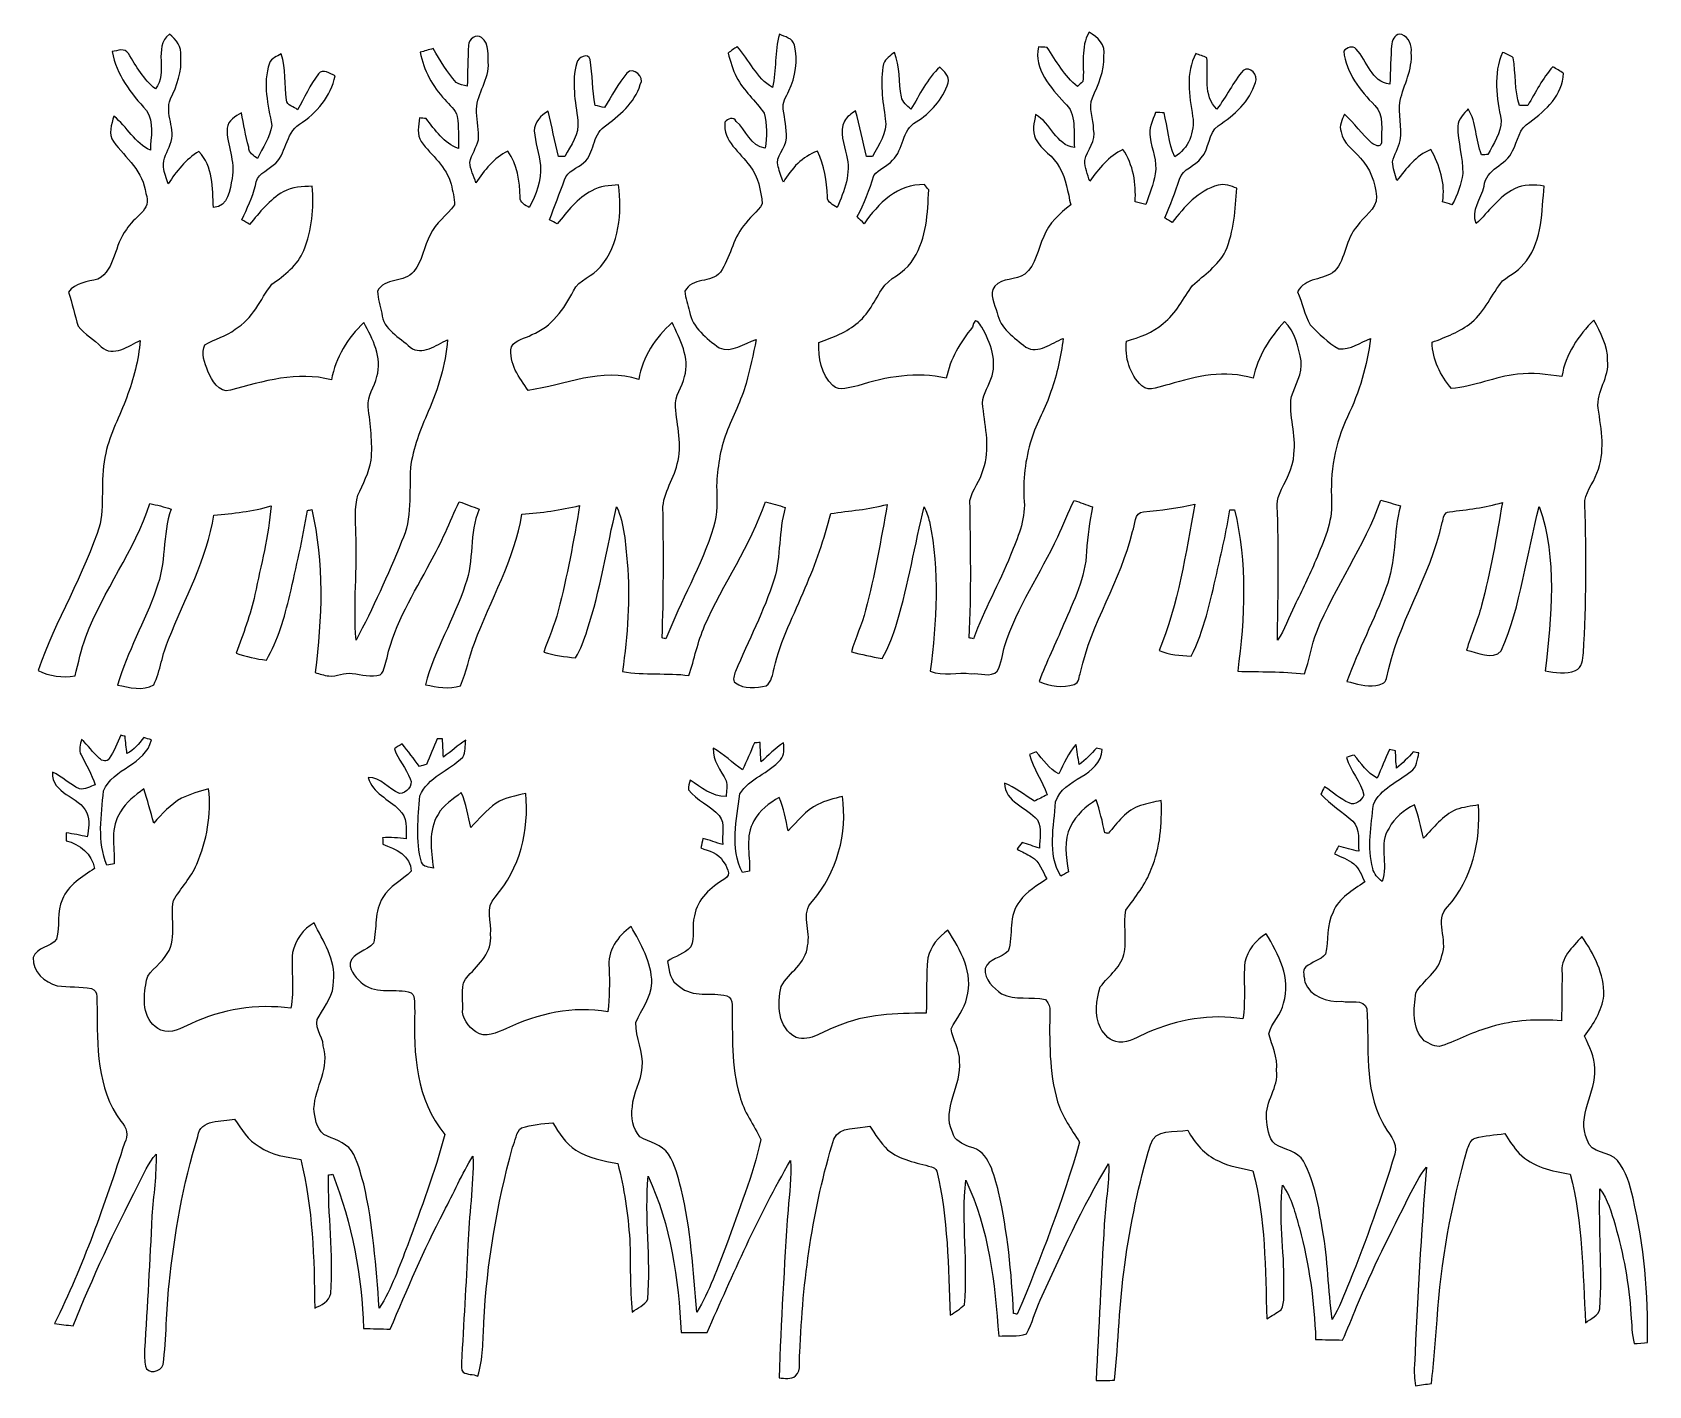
# Model space of a CAD drawing. Header units: centimetres. Extents: x -15.6 to 15.8, y -13.7 to 12.5.
import ezdxf

# ---------------------------------------------------------------- set-up
doc = ezdxf.new("R2010")
doc.units = ezdxf.units.CM
doc.header["$MEASUREMENT"] = 0
doc.layers.add('Layer 1', color=7, linetype='Continuous')

msp = doc.modelspace()

# ---------------------------------------------------------------- linework, layer by layer
at = {"layer": 'Layer 1', "color": 251}
for points, knots in [([(4.92231, 12.47599), (5.0927, 12.38779), (5.25674, 12.22798), (5.20876, 12.01279), (5.20876, 12.01279), (5.22993, 11.72633), (5.09976, 11.46281), (4.98898, 11.20775), (4.98898, 11.20775), (4.89938, 11.01019), (5.01721, 10.80064), (5.0105, 10.59815), (5.0105, 10.59815), (5.06942, 10.37272), (4.88703, 10.20022), (4.8387, 9.9949), (4.8387, 9.9949), (4.83905, 9.8552), (4.90008, 9.72397), (4.93536, 9.58991), (4.93536, 9.58991), (5.10928, 9.83439), (5.30578, 10.07322), (5.58059, 10.20868), (5.58059, 10.20868), (5.78062, 9.90882), (5.84129, 9.5444), (5.81484, 9.1888), (5.81484, 9.1888), (5.88539, 9.17257), (5.95559, 9.15635), (6.02686, 9.14047), (6.02686, 9.14047), (6.09388, 9.33591), (6.17326, 9.53029), (6.20501, 9.7349), (6.20501, 9.7349), (6.25475, 9.97867), (6.13269, 10.2041), (6.11046, 10.44152), (6.11046, 10.44152), (6.06319, 10.61332), (6.16021, 10.76643), (6.21383, 10.92165), (6.21383, 10.92165), (6.26851, 10.92059), (6.32354, 10.91953), (6.37893, 10.91847), (6.37893, 10.91847), (6.44454, 10.63378), (6.46218, 10.33392), (6.5846, 10.06475), (6.5846, 10.06475), (6.84742, 10.21468), (6.9783, 10.55476), (6.93138, 10.84651), (6.93138, 10.84651), (6.86435, 11.24973), (6.78921, 11.68823), (6.99276, 12.06465), (6.99276, 12.06465), (7.06402, 12.03889), (7.13528, 12.01173), (7.20654, 11.98386), (7.20654, 11.98386), (7.23618, 11.65401), (7.1307, 11.24373), (7.40128, 10.98762), (7.40128, 10.98762), (7.58437, 11.22892), (7.71419, 11.50902), (7.91139, 11.73903), (7.91139, 11.73903), (8.04933, 11.84275), (8.2042, 11.63814), (8.14881, 11.50514), (8.14881, 11.50514), (8.0331, 11.14072), (7.74206, 10.86591), (7.42632, 10.66729), (7.42632, 10.66729), (7.22489, 10.52089), (7.2644, 10.22279), (7.09895, 10.04535), (7.09895, 10.04535), (6.98641, 9.87813), (6.73559, 9.83615), (6.67526, 9.63295), (6.67526, 9.63295), (6.60294, 9.37366), (6.49005, 9.12918), (6.39127, 8.87942), (6.39127, 8.87942), (6.43925, 8.85014), (6.48758, 8.8205), (6.53627, 8.79157), (6.53627, 8.79157), (6.76734, 9.09461), (7.0425, 9.40964), (7.42421, 9.51477), (7.42421, 9.51477), (7.54909, 9.5504), (7.67256, 9.49819), (7.78898, 9.45656), (7.78898, 9.45656), (7.75476, 9.04416), (7.73606, 8.62154), (7.56849, 8.23595), (7.56849, 8.23595), (7.42456, 7.9562), (7.15716, 7.77769), (6.93032, 7.57202), (6.93032, 7.57202), (6.74652, 7.32226), (6.61247, 7.02663), (6.36023, 6.83436), (6.36023, 6.83436), (6.16232, 6.65304), (5.90162, 6.56625), (5.64868, 6.49464), (5.64868, 6.49464), (5.61763, 6.1782), (5.70336, 5.84764), (5.94501, 5.62645), (5.94501, 5.62645), (6.09635, 5.49063), (6.30908, 5.63174), (6.47559, 5.65291), (6.47559, 5.65291), (7.00087, 5.81589), (7.5625, 5.94148), (8.10366, 5.7718), (8.10366, 5.7718), (8.18727, 6.19266), (8.4268, 6.56096), (8.71255, 6.87352), (8.71255, 6.87352), (8.9214, 6.67808), (8.98137, 6.37681), (9.0357, 6.1087), (9.0357, 6.1087), (9.05616, 5.8614), (8.92704, 5.64303), (8.84379, 5.42043), (8.84379, 5.42043), (8.78593, 5.0479), (8.9475, 4.6796), (8.89388, 4.30459), (8.89388, 4.30459), (8.88083, 4.02096), (8.72384, 3.77931), (8.61201, 3.52778), (8.61201, 3.52778), (8.53405, 3.35598), (8.58696, 3.1623), (8.5792, 2.98133), (8.5792, 2.98133), (8.60707, 2.22003), (8.57956, 1.45803), (8.57462, 0.69638), (8.57462, 0.69638), (8.71855, 0.90064), (8.79404, 1.14159), (8.90517, 1.36349), (8.90517, 1.36349), (9.05228, 1.65523), (9.18774, 1.95227), (9.32039, 2.25108), (9.32039, 2.25108), (9.46679, 2.61338), (9.64636, 2.97991), (9.62307, 3.38208), (9.62307, 3.38208), (9.59344, 3.94406), (9.68446, 4.51802), (9.9314, 5.02638), (9.9314, 5.02638), (10.16459, 5.50333), (10.31275, 6.01945), (10.38119, 6.54579), (10.38119, 6.54579), (10.17834, 6.46959), (9.99243, 6.31578), (9.76559, 6.344), (9.76559, 6.344), (9.55075, 6.45583), (9.38071, 6.64069), (9.20997, 6.80896), (9.20997, 6.80896), (9.09038, 7.00405), (9.05863, 7.23865), (8.96479, 7.44608), (8.96479, 7.44608), (9.1126, 7.73571), (9.46679, 7.6648), (9.68269, 7.84966), (9.68269, 7.84966), (9.90847, 8.09554), (9.89083, 8.47443), (10.12014, 8.72102), (10.12014, 8.72102), (10.23726, 8.91752), (10.50255, 9.0364), (10.49479, 9.29499), (10.49479, 9.29499), (10.46304, 9.56381), (10.37907, 9.84462), (10.18117, 10.0397), (10.18117, 10.0397), (10.0524, 10.20127), (9.84144, 10.32581), (9.80687, 10.54559), (9.80687, 10.54559), (9.76524, 10.66976), (9.82521, 10.78124), (9.87601, 10.88743), (9.87601, 10.88743), (10.06404, 10.71421), (10.21539, 10.50502), (10.40059, 10.32933), (10.40059, 10.32933), (10.45245, 10.29159), (10.57628, 10.23267), (10.58827, 10.33357), (10.58827, 10.33357), (10.58227, 10.56887), (10.6493, 10.87367), (10.46092, 11.05923), (10.46092, 11.05923), (10.17693, 11.34992), (9.90388, 11.69317), (9.85873, 12.11121), (9.85873, 12.11121), (9.91658, 12.18106), (10.03018, 12.22622), (10.1025, 12.14967), (10.1025, 12.14967), (10.32087, 11.92107), (10.38895, 11.51749), (10.75478, 11.47057), (10.75478, 11.47057), (10.76713, 11.73233), (10.76607, 11.9948), (10.7883, 12.25621), (10.7883, 12.25621), (10.80276, 12.34863), (10.87473, 12.46681), (10.98479, 12.43259), (10.98479, 12.43259), (11.12238, 12.38603), (11.18411, 12.21705), (11.16753, 12.08193), (11.16753, 12.08193), (11.19611, 11.75385), (11.02536, 11.4621), (10.95093, 11.15272), (10.95093, 11.15272), (10.91389, 10.89519), (10.98903, 10.63766), (10.95516, 10.38013), (10.95516, 10.38013), (10.92341, 10.23585), (10.83733, 10.10991), (10.80311, 9.96668), (10.80311, 9.96668), (10.81158, 9.84179), (10.85674, 9.72326), (10.88743, 9.60226), (10.88743, 9.60226), (11.0744, 9.83721), (11.25714, 10.09086), (11.54747, 10.20551), (11.54747, 10.20551), (11.71857, 9.89718), (11.83605, 9.54722), (11.77361, 9.19268), (11.77361, 9.19268), (11.83464, 9.17363), (11.89531, 9.15529), (11.95705, 9.13659), (11.95705, 9.13659), (12.06712, 9.32145), (12.13732, 9.52959), (12.16519, 9.74266), (12.16519, 9.74266), (12.17119, 10.05099), (12.06817, 10.34909), (12.06817, 10.65706), (12.06817, 10.65706), (12.08087, 10.79465), (12.18494, 10.89625), (12.27067, 10.99467), (12.27067, 10.99467), (12.43683, 10.72586), (12.41249, 10.39319), (12.5282, 10.10426), (12.5282, 10.10426), (12.55959, 10.10497), (12.62274, 10.10567), (12.65414, 10.10602), (12.65414, 10.10602), (12.75644, 10.31557), (12.91308, 10.52724), (12.90955, 10.7696), (12.90955, 10.7696), (12.83053, 11.20105), (12.74586, 11.67306), (12.93848, 12.08581), (12.93848, 12.08581), (13.0115, 12.06077), (13.08029, 12.02619), (13.14485, 11.98316), (13.14485, 11.98316), (13.19565, 11.67589), (13.16814, 11.35521), (13.26374, 11.0557), (13.26374, 11.0557), (13.31771, 11.05711), (13.37239, 11.05853), (13.42707, 11.05994), (13.42707, 11.05994), (13.57877, 11.31499), (13.71071, 11.58734), (13.91179, 11.80924), (13.91179, 11.80924), (13.98129, 11.76726), (14.05079, 11.72527), (14.12064, 11.68329), (14.12064, 11.68329), (14.10264, 11.26666), (13.78091, 10.96151), (13.46341, 10.73503), (13.46341, 10.73503), (13.25809, 10.62002), (13.23058, 10.37026), (13.13215, 10.17976), (13.13215, 10.17976), (13.01327, 9.89154), (12.60687, 9.83544), (12.579, 9.4929), (12.579, 9.4929), (12.52643, 9.25583), (12.31865, 9.02264), (12.42695, 8.76935), (12.42695, 8.76935), (12.6679, 8.9983), (12.86228, 9.29322), (13.16919, 9.44316), (13.16919, 9.44316), (13.34629, 9.54193), (13.55231, 9.52006), (13.74563, 9.49678), (13.74563, 9.49678), (13.69236, 9.00889), (13.71459, 8.45961), (13.39885, 8.04968), (13.39885, 8.04968), (13.2842, 7.87717), (13.09864, 7.78263), (12.93918, 7.66057), (12.93918, 7.66057), (12.72364, 7.4041), (12.59875, 7.07425), (12.3377, 6.85377), (12.3377, 6.85377), (12.10839, 6.67773), (11.83887, 6.56837), (11.57005, 6.46994), (11.57005, 6.46994), (11.58663, 6.13163), (11.72845, 5.82718), (11.94576, 5.57248), (11.94576, 5.57248), (12.38285, 5.61552), (12.79102, 5.79967), (13.2267, 5.85188), (13.2267, 5.85188), (13.51386, 5.88574), (13.80314, 5.84447), (14.08889, 5.8099), (14.08889, 5.8099), (14.15168, 6.23605), (14.40886, 6.60541), (14.70942, 6.90104), (14.70942, 6.90104), (14.82901, 6.65445), (14.98424, 6.40503), (14.97224, 6.11928), (14.97224, 6.11928), (15.01493, 5.79261), (14.75281, 5.51921), (14.79021, 5.19289), (14.79021, 5.19289), (14.85018, 4.77767), (14.93696, 4.33388), (14.76551, 3.93312), (14.76551, 3.93312), (14.69531, 3.72569), (14.51892, 3.54824), (14.52951, 3.31999), (14.52951, 3.31999), (14.56937, 2.36396), (14.55808, 1.40617), (14.50552, 0.45085), (14.50552, 0.45085), (14.48682, 0.33479), (14.48611, 0.16298), (14.35417, 0.10866), (14.35417, 0.10866), (14.16756, 0.02822), (13.95518, 0.06809), (13.76327, 0.10689), (13.76327, 0.10689), (13.8878, 1.15993), (14.00104, 2.26695), (13.64968, 3.28789), (13.64968, 3.28789), (13.39744, 2.35832), (13.29972, 1.37971), (12.91308, 0.49036), (12.91308, 0.49036), (12.74374, 0.30021), (12.44071, 0.47413), (12.24033, 0.502), (12.24033, 0.502), (12.32394, 0.79516), (12.45023, 1.07491), (12.53067, 1.36913), (12.53067, 1.36913), (12.70459, 2.026), (12.81959, 2.69628), (12.93424, 3.3655), (12.93424, 3.3655), (12.59946, 3.26461), (12.25197, 3.22933), (11.90696, 3.18488), (11.90696, 3.18488), (11.79759, 3.18558), (11.79618, 3.05717), (11.76726, 2.97991), (11.76726, 2.97991), (11.54254, 1.9244), (10.89025, 1.01529), (10.68811, -0.04657), (10.68811, -0.04657), (10.67188, -0.14252), (10.56005, -0.16404), (10.48032, -0.17815), (10.48032, -0.17815), (10.28771, -0.22084), (10.10356, -0.14076), (9.92011, -0.09984), (9.92011, -0.09984), (10.14483, 0.51435), (10.45351, 1.09396), (10.67611, 1.7085), (10.67611, 1.7085), (10.87826, 2.2165), (10.81758, 2.77777), (10.95869, 3.30094), (10.95869, 3.30094), (10.83204, 3.33869), (10.70504, 3.37538), (10.57769, 3.40854), (10.57769, 3.40854), (10.26266, 2.51319), (9.69327, 1.73778), (9.33556, 0.86184), (9.33556, 0.86184), (9.22549, 0.59937), (9.19586, 0.31291), (9.0992, 0.04586), (9.0992, 0.04586), (8.66775, 0.09208), (8.2356, 0.08396), (7.8038, 0.09525), (7.8038, 0.09525), (7.94209, 1.13277), (7.99536, 2.20169), (7.7403, 3.2258), (7.7403, 3.2258), (7.71772, 3.2258), (7.67292, 3.22615), (7.65069, 3.22615), (7.65069, 3.22615), (7.58754, 2.80952), (7.49124, 2.39959), (7.39704, 1.98931), (7.39704, 1.98931), (7.26793, 1.44639), (7.16174, 0.88477), (6.89927, 0.38664), (6.89927, 0.38664), (6.68902, 0.40393), (6.47453, 0.41134), (6.27909, 0.49777), (6.27909, 0.49777), (6.65586, 1.40194), (6.79662, 2.37772), (6.97371, 3.33446), (6.97371, 3.33446), (6.64633, 3.26002), (6.31331, 3.21451), (5.97923, 3.18417), (5.97923, 3.18417), (5.79402, 3.175), (5.82542, 2.92559), (5.76474, 2.80564), (5.76474, 2.80564), (5.54249, 1.85455), (4.96394, 1.0287), (4.75968, 0.07267), (4.75968, 0.07267), (4.72687, 0.00494), (4.73322, -0.12912), (4.63762, -0.15804), (4.63762, -0.15804), (4.41396, -0.22719), (4.16595, -0.20144), (3.9557, -0.10195), (3.9557, -0.10195), (4.0954, 0.27446), (4.27743, 0.63288), (4.43089, 1.0033), (4.43089, 1.0033), (4.62668, 1.45697), (4.8514, 1.91558), (4.87609, 2.41759), (4.87609, 2.41759), (4.89091, 2.70863), (4.93607, 2.99614), (4.98792, 3.28224), (4.98792, 3.28224), (4.86939, 3.32246), (4.75156, 3.36515), (4.63409, 3.40678), (4.63409, 3.40678), (4.51873, 3.17606), (4.42983, 2.93299), (4.31835, 2.70016), (4.31835, 2.70016), (3.98357, 1.9939), (3.52848, 1.34197), (3.29071, 0.59196), (3.29071, 0.59196), (3.23638, 0.42898), (3.23144, 0.24836), (3.14572, 0.09666), (3.14572, 0.09666), (3.01907, -0.03351), (2.79859, 0.06421), (2.64054, 0.04833), (2.64054, 0.04833), (2.37596, 0.08749), (2.09903, -0.00917), (1.84503, 0.09913), (1.84503, 0.09913), (1.96956, 1.05833), (2.02812, 2.04047), (1.83056, 2.99438), (1.83056, 2.99438), (1.80693, 3.09457), (1.76953, 3.19052), (1.72791, 3.28436), (1.72791, 3.28436), (1.54376, 2.54282), (1.42557, 1.78541), (1.20579, 1.05304), (1.20579, 1.05304), (1.13347, 0.80645), (1.04458, 0.56409), (0.91052, 0.34361), (0.91052, 0.34361), (0.71085, 0.37853), (0.51294, 0.42263), (0.31644, 0.47025), (0.31644, 0.47025), (0.39617, 0.7433), (0.51999, 1.00118), (0.59196, 1.27635), (0.59196, 1.27635), (0.76906, 1.95263), (0.89112, 2.64125), (1.01071, 3.32952), (1.01071, 3.32952), (0.65405, 3.2258), (0.27975, 3.21063), (-0.08255, 3.15101), (-0.08255, 3.15101), (-0.2092, 2.65924), (-0.37218, 2.17487), (-0.58067, 1.70991), (-0.58067, 1.70991), (-0.78564, 1.19415), (-1.0608, 0.70203), (-1.17651, 0.15487), (-1.17651, 0.15487), (-1.21567, 0.03704), (-1.22273, -0.10971), (-1.33385, -0.18486), (-1.33385, -0.18486), (-1.52788, -0.22543), (-1.76177, -0.25682), (-1.93146, -0.13018), (-1.93146, -0.13018), (-1.99813, -0.07161), (-1.95298, 0.02152), (-1.92864, 0.08925), (-1.92864, 0.08925), (-1.67993, 0.68615), (-1.37689, 1.26083), (-1.17722, 1.87784), (-1.17722, 1.87784), (-1.0481, 2.33116), (-1.09608, 2.81305), (-0.96308, 3.26637), (-0.96308, 3.26637), (-1.09008, 3.31011), (-1.21849, 3.34927), (-1.34938, 3.37961), (-1.34938, 3.37961), (-1.64253, 2.53083), (-2.16535, 1.79141), (-2.52765, 0.97437), (-2.52765, 0.97437), (-2.66136, 0.66463), (-2.72768, 0.33267), (-2.83034, 0.0127), (-2.83034, 0.0127), (-3.2572, 0.07197), (-3.69464, 0.01058), (-4.11762, 0.09278), (-4.11762, 0.09278), (-4.02378, 0.79304), (-3.96346, 1.50107), (-4.02872, 2.20663), (-4.02872, 2.20663), (-4.064, 2.56963), (-4.07917, 2.94746), (-4.23263, 3.28401), (-4.23263, 3.28401), (-4.42771, 2.48849), (-4.54272, 1.67323), (-4.80236, 0.89394), (-4.80236, 0.89394), (-4.85528, 0.7052), (-4.93254, 0.52458), (-5.02955, 0.35419), (-5.02955, 0.35419), (-5.23734, 0.37818), (-5.44689, 0.39864), (-5.64586, 0.46673), (-5.64586, 0.46673), (-5.55625, 0.73519), (-5.43348, 0.99272), (-5.36328, 1.26718), (-5.36328, 1.26718), (-5.19254, 1.93957), (-5.06201, 2.62184), (-4.95018, 3.30623), (-4.95018, 3.30623), (-5.31813, 3.22298), (-5.69066, 3.16089), (-6.06778, 3.14149), (-6.06778, 3.14149), (-6.21383, 2.2546), (-6.67703, 1.47426), (-6.98853, 0.64311), (-6.98853, 0.64311), (-7.09613, 0.37218), (-7.13599, 0.07796), (-7.25911, -0.18627), (-7.25911, -0.18627), (-7.47854, -0.25576), (-7.71737, -0.21343), (-7.93785, -0.1651), (-7.93785, -0.1651), (-7.76464, 0.51047), (-7.38046, 1.10772), (-7.16739, 1.77059), (-7.16739, 1.77059), (-6.98782, 2.2419), (-7.09683, 2.76966), (-6.89681, 3.23532), (-6.89681, 3.23532), (-7.02557, 3.28542), (-7.15469, 3.3341), (-7.28451, 3.38102), (-7.28451, 3.38102), (-7.4676, 2.98662), (-7.62776, 2.58057), (-7.84437, 2.20239), (-7.84437, 2.20239), (-8.16151, 1.60761), (-8.53405, 1.02482), (-8.68257, 0.35807), (-8.68257, 0.35807), (-8.72137, 0.24765), (-8.72243, 0.11112), (-8.81274, 0.02822), (-8.81274, 0.02822), (-8.99089, -0.02505), (-9.17787, 0.0314), (-9.35708, 0.05362), (-9.35708, 0.05362), (-9.51124, 0.0762), (-9.65694, -0.01094), (-9.8111, 0.00494), (-9.8111, 0.00494), (-9.90212, 0.01623), (-9.98926, 0.04516), (-10.07639, 0.07161), (-10.07639, 0.07161), (-9.93951, 1.11972), (-9.89718, 2.19604), (-10.14271, 3.23144), (-10.14271, 3.23144), (-10.16353, 3.2258), (-10.20551, 3.21451), (-10.22632, 3.20887), (-10.22632, 3.20887), (-10.31663, 2.65818), (-10.44011, 2.11349), (-10.56711, 1.56986), (-10.56711, 1.56986), (-10.67223, 1.137), (-10.79077, 0.69779), (-11.02043, 0.31221), (-11.02043, 0.31221), (-11.2201, 0.33232), (-11.41448, 0.38312), (-11.60392, 0.44662), (-11.60392, 0.44662), (-11.47692, 0.82197), (-11.31993, 1.18957), (-11.24409, 1.58044), (-11.24409, 1.58044), (-11.1252, 2.15018), (-10.97774, 2.71851), (-10.92906, 3.29953), (-10.92906, 3.29953), (-11.2903, 3.19299), (-11.66424, 3.15101), (-12.03854, 3.12279), (-12.03854, 3.12279), (-12.17295, 2.26836), (-12.60122, 1.50636), (-12.91519, 0.71191), (-12.91519, 0.71191), (-13.04431, 0.43004), (-13.06865, 0.10901), (-13.20412, -0.16757), (-13.20412, -0.16757), (-13.40661, -0.29457), (-13.68143, -0.21731), (-13.90509, -0.1718), (-13.90509, -0.1718), (-13.72164, 0.47272), (-13.36957, 1.05304), (-13.15614, 1.68698), (-13.15614, 1.68698), (-12.95541, 2.18193), (-13.04219, 2.73509), (-12.86792, 3.2385), (-12.86792, 3.2385), (-13.00233, 3.28154), (-13.13921, 3.31788), (-13.2775, 3.3461), (-13.2775, 3.3461), (-13.57842, 2.43205), (-14.18096, 1.65876), (-14.51963, 0.76129), (-14.51963, 0.76129), (-14.61241, 0.51576), (-14.6618, 0.25718), (-14.72812, 0.00388), (-14.72812, 0.00388), (-14.97365, -0.03775), (-15.22166, 0.00317), (-15.44496, 0.10936), (-15.44496, 0.10936), (-15.10912, 1.08409), (-14.54961, 1.96568), (-14.2427, 2.95134), (-14.2427, 2.95134), (-14.15697, 3.40289), (-14.24693, 3.87456), (-14.13263, 4.32223), (-14.13263, 4.32223), (-14.05431, 4.70253), (-13.85711, 5.04155), (-13.72799, 5.40456), (-13.72799, 5.40456), (-13.58971, 5.75733), (-13.50151, 6.12951), (-13.46553, 6.50699), (-13.46553, 6.50699), (-13.68178, 6.40186), (-13.99505, 6.17185), (-14.21941, 6.3821), (-14.21941, 6.3821), (-14.35876, 6.52498), (-14.54362, 6.6227), (-14.66603, 6.77968), (-14.66603, 6.77968), (-14.73906, 6.99664), (-14.78104, 7.22524), (-14.85724, 7.44255), (-14.85724, 7.44255), (-14.71718, 7.62494), (-14.48929, 7.64117), (-14.28503, 7.69408), (-14.28503, 7.69408), (-13.93719, 7.88705), (-13.97388, 8.37142), (-13.73188, 8.65399), (-13.73188, 8.65399), (-13.61405, 8.89635), (-13.21118, 9.03217), (-13.35934, 9.3532), (-13.35934, 9.3532), (-13.39462, 9.77477), (-13.75093, 10.04217), (-13.98341, 10.35791), (-13.98341, 10.35791), (-14.08959, 10.50325), (-14.02362, 10.69481), (-13.97494, 10.85039), (-13.97494, 10.85039), (-13.72235, 10.64895), (-13.56924, 10.32722), (-13.26727, 10.19034), (-13.26727, 10.19034), (-13.26515, 10.44399), (-13.19107, 10.73538), (-13.34417, 10.96363), (-13.34417, 10.96363), (-13.64474, 11.28783), (-13.92908, 11.65648), (-14.00916, 12.10169), (-14.00916, 12.10169), (-13.90544, 12.12039), (-13.76221, 12.18318), (-13.69519, 12.06288), (-13.69519, 12.06288), (-13.54032, 11.82158), (-13.40203, 11.55947), (-13.17096, 11.37955), (-13.17096, 11.37955), (-12.91061, 11.68224), (-13.23058, 12.18142), (-12.89861, 12.44247), (-12.89861, 12.44247), (-12.77197, 12.33523), (-12.64849, 12.19588), (-12.68166, 12.01138), (-12.68166, 12.01138), (-12.64955, 11.71787), (-12.7568, 11.44517), (-12.87709, 11.18658), (-12.87709, 11.18658), (-13.00374, 10.89695), (-12.75962, 10.59427), (-12.88274, 10.30781), (-12.88274, 10.30781), (-12.93495, 10.16317), (-13.03126, 10.02912), (-13.01362, 9.86614), (-13.01362, 9.86614), (-13.00515, 9.75254), (-12.95964, 9.646), (-12.92366, 9.53911), (-12.92366, 9.53911), (-12.76421, 9.78182), (-12.58182, 10.01677), (-12.32888, 10.16811), (-12.32888, 10.16811), (-12.05477, 9.8739), (-12.06288, 9.45938), (-12.04701, 9.08262), (-12.04701, 9.08262), (-11.75385, 9.09285), (-11.72774, 9.42975), (-11.68541, 9.64318), (-11.68541, 9.64318), (-11.61697, 9.97585), (-11.7923, 10.29123), (-11.78313, 10.62179), (-11.78313, 10.62179), (-11.75808, 10.76784), (-11.62756, 10.85568), (-11.50373, 10.91565), (-11.50373, 10.91565), (-11.4621, 10.6934), (-11.4233, 10.4708), (-11.36368, 10.25243), (-11.36368, 10.25243), (-11.36826, 10.13531), (-11.26525, 10.08839), (-11.19046, 10.02912), (-11.19046, 10.02912), (-11.10156, 10.24149), (-10.94458, 10.43622), (-10.91494, 10.66941), (-10.91494, 10.66941), (-10.98832, 11.06523), (-11.09839, 11.48256), (-10.96081, 11.87732), (-10.96081, 11.87732), (-10.92764, 11.97751), (-10.81546, 12.00926), (-10.73362, 12.05794), (-10.73362, 12.05794), (-10.63484, 11.76937), (-10.67047, 11.4621), (-10.63237, 11.16436), (-10.63237, 11.16436), (-10.63272, 11.05182), (-10.47327, 11.03948), (-10.41788, 10.97527), (-10.41788, 10.97527), (-10.27994, 11.20422), (-10.17905, 11.45999), (-10.01042, 11.66918), (-10.01042, 11.66918), (-9.92364, 11.78842), (-9.78923, 11.66918), (-9.68904, 11.6332), (-9.68904, 11.6332), (-9.76912, 11.23632), (-10.04111, 10.90718), (-10.38084, 10.69728), (-10.38084, 10.69728), (-10.65989, 10.51137), (-10.62673, 10.1032), (-10.88602, 9.90177), (-10.88602, 9.90177), (-11.02078, 9.78923), (-11.22257, 9.71479), (-11.23068, 9.50701), (-11.23068, 9.50701), (-11.29065, 9.27559), (-11.39613, 9.0611), (-11.49632, 8.8459), (-11.49632, 8.8459), (-11.44588, 8.81451), (-11.39543, 8.78311), (-11.34463, 8.75206), (-11.34463, 8.75206), (-11.15483, 8.98878), (-10.95904, 9.2329), (-10.69269, 9.38671), (-10.69269, 9.38671), (-10.52089, 9.4802), (-10.32369, 9.48866), (-10.13248, 9.49325), (-10.13248, 9.49325), (-10.09685, 9.07415), (-10.13813, 8.64094), (-10.29547, 8.24865), (-10.29547, 8.24865), (-10.414, 7.95972), (-10.66906, 7.77064), (-10.91353, 7.59531), (-10.91353, 7.59531), (-11.14213, 7.30003), (-11.28607, 6.91656), (-11.6265, 6.72394), (-11.6265, 6.72394), (-11.79795, 6.5786), (-12.02761, 6.54262), (-12.21034, 6.42056), (-12.21034, 6.42056), (-12.3003, 6.26639), (-12.2114, 6.06284), (-12.15355, 5.90903), (-12.15355, 5.90903), (-12.08193, 5.73828), (-11.94647, 5.47758), (-11.71822, 5.54108), (-11.71822, 5.54108), (-11.08534, 5.715), (-10.41788, 5.91573), (-9.76171, 5.74358), (-9.76171, 5.74358), (-9.67564, 6.16726), (-9.45021, 6.56131), (-9.12918, 6.85059), (-9.12918, 6.85059), (-8.9595, 6.53697), (-8.77323, 6.17079), (-8.87836, 5.80461), (-8.87836, 5.80461), (-8.9154, 5.60282), (-9.07627, 5.43384), (-9.04663, 5.21935), (-9.04663, 5.21935), (-9.00959, 4.87645), (-8.95597, 4.53214), (-8.98984, 4.18606), (-8.98984, 4.18606), (-9.03005, 3.9437), (-9.14859, 3.72604), (-9.24807, 3.5052), (-9.24807, 3.5052), (-9.31721, 3.26743), (-9.28617, 3.01449), (-9.28829, 2.77001), (-9.28829, 2.77001), (-9.25336, 2.07963), (-9.33944, 1.38712), (-9.28335, 0.69709), (-9.28335, 0.69709), (-8.95244, 1.31551), (-8.66846, 1.96039), (-8.39893, 2.60809), (-8.39893, 2.60809), (-8.18797, 3.05717), (-8.25535, 3.55953), (-8.22889, 4.0386), (-8.22889, 4.0386), (-8.1788, 4.41995), (-8.03663, 4.7819), (-7.88211, 5.13151), (-7.88211, 5.13151), (-7.68844, 5.56966), (-7.55015, 6.03673), (-7.50888, 6.5151), (-7.50888, 6.5151), (-7.73254, 6.42408), (-8.00135, 6.20042), (-8.23313, 6.37328), (-8.23313, 6.37328), (-8.43492, 6.5726), (-8.76406, 6.7116), (-8.78064, 7.03545), (-8.78064, 7.03545), (-8.81803, 7.17444), (-8.8579, 7.31449), (-8.86742, 7.45878), (-8.86742, 7.45878), (-8.73125, 7.73042), (-8.34461, 7.61859), (-8.16222, 7.84331), (-8.16222, 7.84331), (-7.99042, 8.0451), (-7.97031, 8.32591), (-7.84472, 8.5531), (-7.84472, 8.5531), (-7.74171, 8.78487), (-7.51593, 8.92634), (-7.37729, 9.13095), (-7.37729, 9.13095), (-7.366, 9.26677), (-7.41468, 9.40047), (-7.43832, 9.53135), (-7.43832, 9.53135), (-7.52651, 9.86896), (-7.82038, 10.08944), (-8.0204, 10.35897), (-8.0204, 10.35897), (-8.11495, 10.49302), (-8.06556, 10.66659), (-8.0518, 10.81864), (-8.0518, 10.81864), (-8.0204, 10.81476), (-7.95761, 10.80735), (-7.92586, 10.80347), (-7.92586, 10.80347), (-7.74453, 10.58721), (-7.58437, 10.31769), (-7.30003, 10.22773), (-7.30003, 10.22773), (-7.29968, 10.43481), (-7.29015, 10.6426), (-7.32296, 10.84756), (-7.32296, 10.84756), (-7.35154, 10.98444), (-7.48101, 11.06699), (-7.56109, 11.17141), (-7.56109, 11.17141), (-7.8045, 11.42365), (-7.96819, 11.74644), (-8.04157, 12.08864), (-8.04157, 12.08864), (-7.9569, 12.11368), (-7.87506, 12.13838), (-7.78863, 12.16025), (-7.78863, 12.16025), (-7.64963, 11.93482), (-7.51875, 11.70129), (-7.34095, 11.50338), (-7.34095, 11.50338), (-7.27569, 11.46598), (-7.2009, 11.45152), (-7.12893, 11.43176), (-7.12893, 11.43176), (-7.1187, 11.69599), (-7.12047, 11.96093), (-7.10318, 12.22481), (-7.10318, 12.22481), (-7.10001, 12.33981), (-6.95678, 12.45658), (-6.85165, 12.37509), (-6.85165, 12.37509), (-6.68514, 12.25303), (-6.72818, 12.01173), (-6.7183, 11.83499), (-6.7183, 11.83499), (-6.71971, 11.51114), (-6.97442, 11.25149), (-6.94549, 10.92517), (-6.94549, 10.92517), (-6.9342, 10.74773), (-6.9028, 10.57134), (-6.91021, 10.39319), (-6.91021, 10.39319), (-6.95043, 10.2422), (-7.04356, 10.10991), (-7.07708, 9.9568), (-7.07708, 9.9568), (-7.07037, 9.81781), (-7.00334, 9.68975), (-6.95925, 9.55957), (-6.95925, 9.55957), (-6.79803, 9.80652), (-6.6107, 10.04217), (-6.33977, 10.17376), (-6.33977, 10.17376), (-6.15174, 9.912), (-6.11082, 9.59485), (-6.10306, 9.28052), (-6.10306, 9.28052), (-6.11293, 9.17116), (-6.00004, 9.12918), (-5.92455, 9.08085), (-5.92455, 9.08085), (-5.79438, 9.33168), (-5.69278, 9.60543), (-5.70794, 9.8933), (-5.70794, 9.8933), (-5.73687, 10.11943), (-5.80884, 10.33886), (-5.83142, 10.56569), (-5.83142, 10.56569), (-5.83177, 10.7375), (-5.69383, 10.86273), (-5.56189, 10.95093), (-5.56189, 10.95093), (-5.47864, 10.66094), (-5.44195, 10.36002), (-5.35728, 10.07004), (-5.35728, 10.07004), (-5.32624, 10.07039), (-5.2645, 10.0711), (-5.23381, 10.07145), (-5.23381, 10.07145), (-5.12163, 10.28771), (-4.95088, 10.5029), (-4.98546, 10.7636), (-4.98546, 10.7636), (-5.02955, 11.13367), (-5.11246, 11.51784), (-5.00592, 11.88473), (-5.00592, 11.88473), (-4.98228, 11.99444), (-4.78402, 12.08758), (-4.74557, 11.94752), (-4.74557, 11.94752), (-4.69794, 11.65472), (-4.70429, 11.35415), (-4.65138, 11.06099), (-4.65138, 11.06099), (-4.58999, 11.04688), (-4.52861, 11.03242), (-4.46687, 11.01831), (-4.46687, 11.01831), (-4.32611, 11.24373), (-4.20476, 11.48433), (-4.03225, 11.68753), (-4.03225, 11.68753), (-3.91125, 11.81982), (-3.67277, 11.61168), (-3.77613, 11.46281), (-3.77613, 11.46281), (-3.88232, 11.10156), (-4.18606, 10.86062), (-4.47428, 10.64295), (-4.47428, 10.64295), (-4.70747, 10.47821), (-4.65561, 10.13213), (-4.86869, 9.9508), (-4.86869, 9.9508), (-4.99039, 9.83615), (-5.18971, 9.79487), (-5.24298, 9.61884), (-5.24298, 9.61884), (-5.33612, 9.35955), (-5.43384, 9.10237), (-5.53473, 8.8459), (-5.53473, 8.8459), (-5.48428, 8.81944), (-5.43348, 8.79299), (-5.38268, 8.76617), (-5.38268, 8.76617), (-5.18301, 9.00183), (-4.99569, 9.26536), (-4.71276, 9.40682), (-4.71276, 9.40682), (-4.55965, 9.50771), (-4.36951, 9.49854), (-4.19418, 9.52288), (-4.19418, 9.52288), (-4.12291, 8.98384), (-4.18077, 8.36119), (-4.54766, 7.93397), (-4.54766, 7.93397), (-4.69124, 7.74418), (-4.96394, 7.69056), (-5.0673, 7.46831), (-5.0673, 7.46831), (-5.24863, 7.11659), (-5.49487, 6.76875), (-5.87587, 6.61846), (-5.87587, 6.61846), (-6.00604, 6.53979), (-6.19584, 6.52674), (-6.27274, 6.3821), (-6.27274, 6.3821), (-6.3313, 6.05966), (-6.11999, 5.78273), (-5.94395, 5.53685), (-5.94395, 5.53685), (-5.23699, 5.63739), (-4.51979, 5.99369), (-3.80118, 5.74993), (-3.80118, 5.74993), (-3.73521, 6.1849), (-3.47945, 6.56519), (-3.15666, 6.85341), (-3.15666, 6.85341), (-3.00567, 6.52956), (-2.80917, 6.17255), (-2.91641, 5.80461), (-2.91641, 5.80461), (-2.95134, 5.60141), (-3.12208, 5.43489), (-3.08963, 5.21899), (-3.08963, 5.21899), (-3.06776, 4.85211), (-2.94781, 4.47463), (-3.05894, 4.11198), (-3.05894, 4.11198), (-3.13055, 3.78601), (-3.37079, 3.51049), (-3.33199, 3.15877), (-3.33199, 3.15877), (-3.32423, 2.35303), (-3.31929, 1.54693), (-3.35139, 0.74119), (-3.35139, 0.74119), (-3.33269, 0.73695), (-3.2953, 0.72884), (-3.27625, 0.72496), (-3.27625, 0.72496), (-2.99544, 1.45627), (-2.5848, 2.13466), (-2.35409, 2.88572), (-2.35409, 2.88572), (-2.27295, 3.14466), (-2.28283, 3.41842), (-2.29799, 3.68547), (-2.29799, 3.68547), (-2.27612, 4.03366), (-2.23379, 4.38785), (-2.10538, 4.71417), (-2.10538, 4.71417), (-1.98543, 5.03696), (-1.81681, 5.3407), (-1.72261, 5.67302), (-1.72261, 5.67302), (-1.64641, 5.95348), (-1.5808, 6.23746), (-1.53141, 6.52392), (-1.53141, 6.52392), (-1.75966, 6.45054), (-2.00307, 6.25475), (-2.24578, 6.36341), (-2.24578, 6.36341), (-2.4892, 6.54579), (-2.7626, 6.74652), (-2.81834, 7.06826), (-2.81834, 7.06826), (-2.86068, 7.19526), (-2.89595, 7.32578), (-2.9083, 7.45913), (-2.9083, 7.45913), (-2.77742, 7.73783), (-2.39713, 7.60483), (-2.22038, 7.82884), (-2.22038, 7.82884), (-2.03059, 8.10613), (-1.98684, 8.45996), (-1.77341, 8.72455), (-1.77341, 8.72455), (-1.66652, 8.87977), (-1.50283, 8.99195), (-1.40899, 9.15564), (-1.40899, 9.15564), (-1.43933, 9.41035), (-1.48202, 9.68269), (-1.64994, 9.88766), (-1.64994, 9.88766), (-1.83621, 10.15189), (-2.1784, 10.36532), (-2.13254, 10.73538), (-2.13254, 10.73538), (-2.08351, 10.80064), (-1.96391, 10.85462), (-1.91664, 10.75055), (-1.91664, 10.75055), (-1.7212, 10.58898), (-1.63513, 10.26654), (-1.35573, 10.23373), (-1.35573, 10.23373), (-1.31798, 10.45422), (-1.31304, 10.69058), (-1.37478, 10.90718), (-1.37478, 10.90718), (-1.53705, 11.15166), (-1.77483, 11.34286), (-1.90641, 11.60815), (-1.90641, 11.60815), (-1.98332, 11.75456), (-2.02847, 11.91436), (-2.07292, 12.07311), (-2.07292, 12.07311), (-2.01366, 12.1158), (-1.95474, 12.15849), (-1.89548, 12.20117), (-1.89548, 12.20117), (-1.66123, 11.94329), (-1.52541, 11.58628), (-1.21144, 11.40919), (-1.21144, 11.40919), (-1.13559, 11.74785), (-1.17052, 12.10275), (-1.07809, 12.43824), (-1.07809, 12.43824), (-0.97931, 12.39097), (-0.81527, 12.36204), (-0.78599, 12.2301), (-0.78599, 12.2301), (-0.71861, 11.932), (-0.75988, 11.61239), (-0.89817, 11.34039), (-0.89817, 11.34039), (-0.94368, 11.22856), (-1.02588, 11.11497), (-1.00365, 10.98762), (-1.00365, 10.98762), (-0.97543, 10.80064), (-0.94156, 10.61438), (-0.94086, 10.42458), (-0.94086, 10.42458), (-0.94439, 10.22703), (-1.16805, 10.07533), (-1.10243, 9.87249), (-1.10243, 9.87249), (-1.07421, 9.77124), (-1.03787, 9.67211), (-1.00154, 9.57298), (-1.00154, 9.57298), (-0.84631, 9.83615), (-0.63359, 10.06792), (-0.34078, 10.17587), (-0.34078, 10.17587), (-0.21273, 9.89718), (-0.15593, 9.59556), (-0.14534, 9.28934), (-0.14534, 9.28934), (-0.15522, 9.17575), (-0.03316, 9.13694), (0.04233, 9.08332), (0.04233, 9.08332), (0.17709, 9.39871), (0.32103, 9.75042), (0.22154, 10.09579), (0.22154, 10.09579), (0.18239, 10.30534), (0.07444, 10.5477), (0.18168, 10.75408), (0.18168, 10.75408), (0.2286, 10.84439), (0.31821, 10.89872), (0.39864, 10.95587), (0.39864, 10.95587), (0.47696, 10.66271), (0.53516, 10.36496), (0.60854, 10.07075), (0.60854, 10.07075), (0.63817, 10.07075), (0.69779, 10.07145), (0.72778, 10.07145), (0.72778, 10.07145), (0.84702, 10.29758), (1.01812, 10.52689), (0.97508, 10.79853), (0.97508, 10.79853), (0.92534, 11.15095), (0.8636, 11.51326), (0.94262, 11.86603), (0.94262, 11.86603), (0.9779, 11.96552), (1.07315, 12.02373), (1.15076, 12.08758), (1.15076, 12.08758), (1.26612, 11.81594), (1.22837, 11.50937), (1.28587, 11.22468), (1.28587, 11.22468), (1.30986, 11.12238), (1.397, 11.05429), (1.46967, 10.98479), (1.46967, 10.98479), (1.6443, 11.2649), (1.78329, 11.57958), (2.03341, 11.80359), (2.03341, 11.80359), (2.10644, 11.71787), (2.23273, 11.6265), (2.1904, 11.49703), (2.1904, 11.49703), (2.09374, 11.176), (1.85138, 10.91459), (1.57092, 10.73961), (1.57092, 10.73961), (1.28976, 10.58827), (1.33385, 10.20374), (1.11478, 9.99807), (1.11478, 9.99807), (1.00894, 9.88025), (0.84737, 9.82557), (0.74965, 9.70104), (0.74965, 9.70104), (0.66816, 9.42657), (0.56762, 9.15776), (0.43145, 8.90517), (0.43145, 8.90517), (0.47484, 8.85966), (0.51858, 8.8138), (0.56268, 8.76794), (0.56268, 8.76794), (0.83432, 9.15564), (1.21849, 9.54476), (1.73284, 9.525), (1.73284, 9.525), (1.76001, 9.49078), (1.78717, 9.45656), (1.81504, 9.42269), (1.81504, 9.42269), (1.79917, 8.97149), (1.77341, 8.49524), (1.53035, 8.09907), (1.53035, 8.09907), (1.40864, 7.8613), (1.14229, 7.76111), (0.96273, 7.57802), (0.96273, 7.57802), (0.79093, 7.33778), (0.6798, 7.0485), (0.44767, 6.85624), (0.44767, 6.85624), (0.23036, 6.66574), (-0.0441, 6.56131), (-0.31327, 6.46818), (-0.31327, 6.46818), (-0.32703, 6.17185), (-0.27129, 5.84588), (-0.04339, 5.63563), (-0.04339, 5.63563), (0.08573, 5.50616), (0.28928, 5.60246), (0.44027, 5.62681), (0.44027, 5.62681), (0.99131, 5.80073), (1.58432, 5.90938), (2.15688, 5.77356), (2.15688, 5.77356), (2.23308, 6.14362), (2.42499, 6.47206), (2.66382, 6.76028), (2.66382, 6.76028), (2.71604, 7.00087), (2.79576, 6.8266), (2.84586, 6.76134), (2.84586, 6.76134), (3.01801, 6.46536), (3.15313, 6.096), (3.02189, 5.75839), (3.02189, 5.75839), (2.96051, 5.58059), (2.83175, 5.41761), (2.86667, 5.21688), (2.86667, 5.21688), (2.91112, 4.81612), (3.01625, 4.39949), (2.87161, 4.00579), (2.87161, 4.00579), (2.82152, 3.7906), (2.65924, 3.62021), (2.61444, 3.40466), (2.61444, 3.40466), (2.62431, 2.51742), (2.6483, 1.62842), (2.60103, 0.74119), (2.60103, 0.74119), (2.62114, 0.73766), (2.661, 0.73025), (2.68111, 0.72637), (2.68111, 0.72637), (2.8889, 1.28094), (3.1817, 1.79846), (3.40289, 2.34703), (3.40289, 2.34703), (3.53801, 2.67794), (3.6897, 3.01696), (3.66677, 3.38384), (3.66677, 3.38384), (3.63537, 3.7906), (3.68653, 4.20158), (3.80647, 4.5907), (3.80647, 4.5907), (3.90349, 4.91243), (4.08799, 5.19747), (4.18536, 5.5185), (4.18536, 5.5185), (4.30177, 5.85082), (4.37832, 6.19689), (4.42277, 6.54614), (4.42277, 6.54614), (4.19735, 6.45654), (3.94088, 6.23605), (3.69535, 6.37646), (3.69535, 6.37646), (3.47451, 6.56308), (3.20075, 6.73664), (3.13937, 7.04356), (3.13937, 7.04356), (3.10162, 7.20937), (2.96757, 7.39881), (3.09809, 7.55579), (3.09809, 7.55579), (3.24273, 7.72619), (3.50379, 7.66445), (3.6763, 7.79074), (3.6763, 7.79074), (3.9049, 7.96537), (3.92465, 8.27758), (4.04389, 8.51782), (4.04389, 8.51782), (4.14479, 8.77641), (4.35716, 8.96373), (4.56706, 9.13377), (4.56706, 9.13377), (4.51167, 9.37895), (4.48134, 9.63648), (4.34975, 9.85626), (4.34975, 9.85626), (4.24462, 10.08098), (3.99838, 10.19316), (3.88726, 10.414), (3.88726, 10.414), (3.81212, 10.55864), (3.85727, 10.72903), (3.88761, 10.88073), (3.88761, 10.88073), (4.18712, 10.71951), (4.27814, 10.28947), (4.64185, 10.24361), (4.64185, 10.24361), (4.60834, 10.5283), (4.70253, 10.90295), (4.445, 11.11144), (4.445, 11.11144), (4.18712, 11.40531), (3.84387, 11.76655), (3.94159, 12.19306), (3.94159, 12.19306), (3.99732, 12.19059), (4.05342, 12.18777), (4.10951, 12.1853), (4.10951, 12.1853), (4.28625, 11.9186), (4.44747, 11.63179), (4.69935, 11.42647), (4.69935, 11.42647), (4.73393, 11.45893), (4.76956, 11.49138), (4.80483, 11.52349), (4.80483, 11.52349), (4.83517, 11.83922), (4.75509, 12.18812), (4.92231, 12.47599)], [0, 0, 0, 0, 0.00248756, 0.00248756, 0.00248756, 0.00248756, 0.00497512, 0.00497512, 0.00497512, 0.00497512, 0.00746269, 0.00746269, 0.00746269, 0.00746269, 0.00995025, 0.00995025, 0.00995025, 0.00995025, 0.01243781, 0.01243781, 0.01243781, 0.01243781, 0.01492537, 0.01492537, 0.01492537, 0.01492537, 0.01741294, 0.01741294, 0.01741294, 0.01741294, 0.0199005, 0.0199005, 0.0199005, 0.0199005, 0.02238806, 0.02238806, 0.02238806, 0.02238806, 0.02487562, 0.02487562, 0.02487562, 0.02487562, 0.02736318, 0.02736318, 0.02736318, 0.02736318, 0.02985075, 0.02985075, 0.02985075, 0.02985075, 0.03233831, 0.03233831, 0.03233831, 0.03233831, 0.03482587, 0.03482587, 0.03482587, 0.03482587, 0.03731343, 0.03731343, 0.03731343, 0.03731343, 0.039801, 0.039801, 0.039801, 0.039801, 0.04228856, 0.04228856, 0.04228856, 0.04228856, 0.04477612, 0.04477612, 0.04477612, 0.04477612, 0.04726368, 0.04726368, 0.04726368, 0.04726368, 0.04975124, 0.04975124, 0.04975124, 0.04975124, 0.05223881, 0.05223881, 0.05223881, 0.05223881, 0.05472637, 0.05472637, 0.05472637, 0.05472637, 0.05721393, 0.05721393, 0.05721393, 0.05721393, 0.05970149, 0.05970149, 0.05970149, 0.05970149, 0.06218905, 0.06218905, 0.06218905, 0.06218905, 0.06467662, 0.06467662, 0.06467662, 0.06467662, 0.06716418, 0.06716418, 0.06716418, 0.06716418, 0.06965174, 0.06965174, 0.06965174, 0.06965174, 0.0721393, 0.0721393, 0.0721393, 0.0721393, 0.07462687, 0.07462687, 0.07462687, 0.07462687, 0.07711443, 0.07711443, 0.07711443, 0.07711443, 0.07960199, 0.07960199, 0.07960199, 0.07960199, 0.08208955, 0.08208955, 0.08208955, 0.08208955, 0.08457711, 0.08457711, 0.08457711, 0.08457711, 0.08706468, 0.08706468, 0.08706468, 0.08706468, 0.08955224, 0.08955224, 0.08955224, 0.08955224, 0.0920398, 0.0920398, 0.0920398, 0.0920398, 0.09452736, 0.09452736, 0.09452736, 0.09452736, 0.09701493, 0.09701493, 0.09701493, 0.09701493, 0.09950249, 0.09950249, 0.09950249, 0.09950249, 0.10199005, 0.10199005, 0.10199005, 0.10199005, 0.10447761, 0.10447761, 0.10447761, 0.10447761, 0.10696517, 0.10696517, 0.10696517, 0.10696517, 0.10945274, 0.10945274, 0.10945274, 0.10945274, 0.1119403, 0.1119403, 0.1119403, 0.1119403, 0.11442786, 0.11442786, 0.11442786, 0.11442786, 0.11691542, 0.11691542, 0.11691542, 0.11691542, 0.11940299, 0.11940299, 0.11940299, 0.11940299, 0.12189055, 0.12189055, 0.12189055, 0.12189055, 0.12437811, 0.12437811, 0.12437811, 0.12437811, 0.12686567, 0.12686567, 0.12686567, 0.12686567, 0.12935323, 0.12935323, 0.12935323, 0.12935323, 0.1318408, 0.1318408, 0.1318408, 0.1318408, 0.13432836, 0.13432836, 0.13432836, 0.13432836, 0.13681592, 0.13681592, 0.13681592, 0.13681592, 0.13930348, 0.13930348, 0.13930348, 0.13930348, 0.14179104, 0.14179104, 0.14179104, 0.14179104, 0.14427861, 0.14427861, 0.14427861, 0.14427861, 0.14676617, 0.14676617, 0.14676617, 0.14676617, 0.14925373, 0.14925373, 0.14925373, 0.14925373, 0.15174129, 0.15174129, 0.15174129, 0.15174129, 0.15422886, 0.15422886, 0.15422886, 0.15422886, 0.15671642, 0.15671642, 0.15671642, 0.15671642, 0.15920398, 0.15920398, 0.15920398, 0.15920398, 0.16169154, 0.16169154, 0.16169154, 0.16169154, 0.1641791, 0.1641791, 0.1641791, 0.1641791, 0.16666667, 0.16666667, 0.16666667, 0.16666667, 0.16915423, 0.16915423, 0.16915423, 0.16915423, 0.17164179, 0.17164179, 0.17164179, 0.17164179, 0.17412935, 0.17412935, 0.17412935, 0.17412935, 0.17661692, 0.17661692, 0.17661692, 0.17661692, 0.17910448, 0.17910448, 0.17910448, 0.17910448, 0.18159204, 0.18159204, 0.18159204, 0.18159204, 0.1840796, 0.1840796, 0.1840796, 0.1840796, 0.18656716, 0.18656716, 0.18656716, 0.18656716, 0.18905473, 0.18905473, 0.18905473, 0.18905473, 0.19154229, 0.19154229, 0.19154229, 0.19154229, 0.19402985, 0.19402985, 0.19402985, 0.19402985, 0.19651741, 0.19651741, 0.19651741, 0.19651741, 0.19900498, 0.19900498, 0.19900498, 0.19900498, 0.20149254, 0.20149254, 0.20149254, 0.20149254, 0.2039801, 0.2039801, 0.2039801, 0.2039801, 0.20646766, 0.20646766, 0.20646766, 0.20646766, 0.20895522, 0.20895522, 0.20895522, 0.20895522, 0.21144279, 0.21144279, 0.21144279, 0.21144279, 0.21393035, 0.21393035, 0.21393035, 0.21393035, 0.21641791, 0.21641791, 0.21641791, 0.21641791, 0.21890547, 0.21890547, 0.21890547, 0.21890547, 0.22139303, 0.22139303, 0.22139303, 0.22139303, 0.2238806, 0.2238806, 0.2238806, 0.2238806, 0.22636816, 0.22636816, 0.22636816, 0.22636816, 0.22885572, 0.22885572, 0.22885572, 0.22885572, 0.23134328, 0.23134328, 0.23134328, 0.23134328, 0.23383085, 0.23383085, 0.23383085, 0.23383085, 0.23631841, 0.23631841, 0.23631841, 0.23631841, 0.23880597, 0.23880597, 0.23880597, 0.23880597, 0.24129353, 0.24129353, 0.24129353, 0.24129353, 0.24378109, 0.24378109, 0.24378109, 0.24378109, 0.24626866, 0.24626866, 0.24626866, 0.24626866, 0.24875622, 0.24875622, 0.24875622, 0.24875622, 0.25124378, 0.25124378, 0.25124378, 0.25124378, 0.25373134, 0.25373134, 0.25373134, 0.25373134, 0.25621891, 0.25621891, 0.25621891, 0.25621891, 0.25870647, 0.25870647, 0.25870647, 0.25870647, 0.26119403, 0.26119403, 0.26119403, 0.26119403, 0.26368159, 0.26368159, 0.26368159, 0.26368159, 0.26616915, 0.26616915, 0.26616915, 0.26616915, 0.26865672, 0.26865672, 0.26865672, 0.26865672, 0.27114428, 0.27114428, 0.27114428, 0.27114428, 0.27363184, 0.27363184, 0.27363184, 0.27363184, 0.2761194, 0.2761194, 0.2761194, 0.2761194, 0.27860697, 0.27860697, 0.27860697, 0.27860697, 0.28109453, 0.28109453, 0.28109453, 0.28109453, 0.28358209, 0.28358209, 0.28358209, 0.28358209, 0.28606965, 0.28606965, 0.28606965, 0.28606965, 0.28855721, 0.28855721, 0.28855721, 0.28855721, 0.29104478, 0.29104478, 0.29104478, 0.29104478, 0.29353234, 0.29353234, 0.29353234, 0.29353234, 0.2960199, 0.2960199, 0.2960199, 0.2960199, 0.29850746, 0.29850746, 0.29850746, 0.29850746, 0.30099502, 0.30099502, 0.30099502, 0.30099502, 0.30348259, 0.30348259, 0.30348259, 0.30348259, 0.30597015, 0.30597015, 0.30597015, 0.30597015, 0.30845771, 0.30845771, 0.30845771, 0.30845771, 0.31094527, 0.31094527, 0.31094527, 0.31094527, 0.31343284, 0.31343284, 0.31343284, 0.31343284, 0.3159204, 0.3159204, 0.3159204, 0.3159204, 0.31840796, 0.31840796, 0.31840796, 0.31840796, 0.32089552, 0.32089552, 0.32089552, 0.32089552, 0.32338308, 0.32338308, 0.32338308, 0.32338308, 0.32587065, 0.32587065, 0.32587065, 0.32587065, 0.32835821, 0.32835821, 0.32835821, 0.32835821, 0.33084577, 0.33084577, 0.33084577, 0.33084577, 0.33333333, 0.33333333, 0.33333333, 0.33333333, 0.3358209, 0.3358209, 0.3358209, 0.3358209, 0.33830846, 0.33830846, 0.33830846, 0.33830846, 0.34079602, 0.34079602, 0.34079602, 0.34079602, 0.34328358, 0.34328358, 0.34328358, 0.34328358, 0.34577114, 0.34577114, 0.34577114, 0.34577114, 0.34825871, 0.34825871, 0.34825871, 0.34825871, 0.35074627, 0.35074627, 0.35074627, 0.35074627, 0.35323383, 0.35323383, 0.35323383, 0.35323383, 0.35572139, 0.35572139, 0.35572139, 0.35572139, 0.35820896, 0.35820896, 0.35820896, 0.35820896, 0.36069652, 0.36069652, 0.36069652, 0.36069652, 0.36318408, 0.36318408, 0.36318408, 0.36318408, 0.36567164, 0.36567164, 0.36567164, 0.36567164, 0.3681592, 0.3681592, 0.3681592, 0.3681592, 0.37064677, 0.37064677, 0.37064677, 0.37064677, 0.37313433, 0.37313433, 0.37313433, 0.37313433, 0.37562189, 0.37562189, 0.37562189, 0.37562189, 0.37810945, 0.37810945, 0.37810945, 0.37810945, 0.38059701, 0.38059701, 0.38059701, 0.38059701, 0.38308458, 0.38308458, 0.38308458, 0.38308458, 0.38557214, 0.38557214, 0.38557214, 0.38557214, 0.3880597, 0.3880597, 0.3880597, 0.3880597, 0.39054726, 0.39054726, 0.39054726, 0.39054726, 0.39303483, 0.39303483, 0.39303483, 0.39303483, 0.39552239, 0.39552239, 0.39552239, 0.39552239, 0.39800995, 0.39800995, 0.39800995, 0.39800995, 0.40049751, 0.40049751, 0.40049751, 0.40049751, 0.40298507, 0.40298507, 0.40298507, 0.40298507, 0.40547264, 0.40547264, 0.40547264, 0.40547264, 0.4079602, 0.4079602, 0.4079602, 0.4079602, 0.41044776, 0.41044776, 0.41044776, 0.41044776, 0.41293532, 0.41293532, 0.41293532, 0.41293532, 0.41542289, 0.41542289, 0.41542289, 0.41542289, 0.41791045, 0.41791045, 0.41791045, 0.41791045, 0.42039801, 0.42039801, 0.42039801, 0.42039801, 0.42288557, 0.42288557, 0.42288557, 0.42288557, 0.42537313, 0.42537313, 0.42537313, 0.42537313, 0.4278607, 0.4278607, 0.4278607, 0.4278607, 0.43034826, 0.43034826, 0.43034826, 0.43034826, 0.43283582, 0.43283582, 0.43283582, 0.43283582, 0.43532338, 0.43532338, 0.43532338, 0.43532338, 0.43781095, 0.43781095, 0.43781095, 0.43781095, 0.44029851, 0.44029851, 0.44029851, 0.44029851, 0.44278607, 0.44278607, 0.44278607, 0.44278607, 0.44527363, 0.44527363, 0.44527363, 0.44527363, 0.44776119, 0.44776119, 0.44776119, 0.44776119, 0.45024876, 0.45024876, 0.45024876, 0.45024876, 0.45273632, 0.45273632, 0.45273632, 0.45273632, 0.45522388, 0.45522388, 0.45522388, 0.45522388, 0.45771144, 0.45771144, 0.45771144, 0.45771144, 0.460199, 0.460199, 0.460199, 0.460199, 0.46268657, 0.46268657, 0.46268657, 0.46268657, 0.46517413, 0.46517413, 0.46517413, 0.46517413, 0.46766169, 0.46766169, 0.46766169, 0.46766169, 0.47014925, 0.47014925, 0.47014925, 0.47014925, 0.47263682, 0.47263682, 0.47263682, 0.47263682, 0.47512438, 0.47512438, 0.47512438, 0.47512438, 0.47761194, 0.47761194, 0.47761194, 0.47761194, 0.4800995, 0.4800995, 0.4800995, 0.4800995, 0.48258706, 0.48258706, 0.48258706, 0.48258706, 0.48507463, 0.48507463, 0.48507463, 0.48507463, 0.48756219, 0.48756219, 0.48756219, 0.48756219, 0.49004975, 0.49004975, 0.49004975, 0.49004975, 0.49253731, 0.49253731, 0.49253731, 0.49253731, 0.49502488, 0.49502488, 0.49502488, 0.49502488, 0.49751244, 0.49751244, 0.49751244, 0.49751244, 0.5, 0.5, 0.5, 0.5, 0.50248756, 0.50248756, 0.50248756, 0.50248756, 0.50497512, 0.50497512, 0.50497512, 0.50497512, 0.50746269, 0.50746269, 0.50746269, 0.50746269, 0.50995025, 0.50995025, 0.50995025, 0.50995025, 0.51243781, 0.51243781, 0.51243781, 0.51243781, 0.51492537, 0.51492537, 0.51492537, 0.51492537, 0.51741294, 0.51741294, 0.51741294, 0.51741294, 0.5199005, 0.5199005, 0.5199005, 0.5199005, 0.52238806, 0.52238806, 0.52238806, 0.52238806, 0.52487562, 0.52487562, 0.52487562, 0.52487562, 0.52736318, 0.52736318, 0.52736318, 0.52736318, 0.52985075, 0.52985075, 0.52985075, 0.52985075, 0.53233831, 0.53233831, 0.53233831, 0.53233831, 0.53482587, 0.53482587, 0.53482587, 0.53482587, 0.53731343, 0.53731343, 0.53731343, 0.53731343, 0.539801, 0.539801, 0.539801, 0.539801, 0.54228856, 0.54228856, 0.54228856, 0.54228856, 0.54477612, 0.54477612, 0.54477612, 0.54477612, 0.54726368, 0.54726368, 0.54726368, 0.54726368, 0.54975124, 0.54975124, 0.54975124, 0.54975124, 0.55223881, 0.55223881, 0.55223881, 0.55223881, 0.55472637, 0.55472637, 0.55472637, 0.55472637, 0.55721393, 0.55721393, 0.55721393, 0.55721393, 0.55970149, 0.55970149, 0.55970149, 0.55970149, 0.56218905, 0.56218905, 0.56218905, 0.56218905, 0.56467662, 0.56467662, 0.56467662, 0.56467662, 0.56716418, 0.56716418, 0.56716418, 0.56716418, 0.56965174, 0.56965174, 0.56965174, 0.56965174, 0.5721393, 0.5721393, 0.5721393, 0.5721393, 0.57462687, 0.57462687, 0.57462687, 0.57462687, 0.57711443, 0.57711443, 0.57711443, 0.57711443, 0.57960199, 0.57960199, 0.57960199, 0.57960199, 0.58208955, 0.58208955, 0.58208955, 0.58208955, 0.58457711, 0.58457711, 0.58457711, 0.58457711, 0.58706468, 0.58706468, 0.58706468, 0.58706468, 0.58955224, 0.58955224, 0.58955224, 0.58955224, 0.5920398, 0.5920398, 0.5920398, 0.5920398, 0.59452736, 0.59452736, 0.59452736, 0.59452736, 0.59701493, 0.59701493, 0.59701493, 0.59701493, 0.59950249, 0.59950249, 0.59950249, 0.59950249, 0.60199005, 0.60199005, 0.60199005, 0.60199005, 0.60447761, 0.60447761, 0.60447761, 0.60447761, 0.60696517, 0.60696517, 0.60696517, 0.60696517, 0.60945274, 0.60945274, 0.60945274, 0.60945274, 0.6119403, 0.6119403, 0.6119403, 0.6119403, 0.61442786, 0.61442786, 0.61442786, 0.61442786, 0.61691542, 0.61691542, 0.61691542, 0.61691542, 0.61940299, 0.61940299, 0.61940299, 0.61940299, 0.62189055, 0.62189055, 0.62189055, 0.62189055, 0.62437811, 0.62437811, 0.62437811, 0.62437811, 0.62686567, 0.62686567, 0.62686567, 0.62686567, 0.62935323, 0.62935323, 0.62935323, 0.62935323, 0.6318408, 0.6318408, 0.6318408, 0.6318408, 0.63432836, 0.63432836, 0.63432836, 0.63432836, 0.63681592, 0.63681592, 0.63681592, 0.63681592, 0.63930348, 0.63930348, 0.63930348, 0.63930348, 0.64179104, 0.64179104, 0.64179104, 0.64179104, 0.64427861, 0.64427861, 0.64427861, 0.64427861, 0.64676617, 0.64676617, 0.64676617, 0.64676617, 0.64925373, 0.64925373, 0.64925373, 0.64925373, 0.65174129, 0.65174129, 0.65174129, 0.65174129, 0.65422886, 0.65422886, 0.65422886, 0.65422886, 0.65671642, 0.65671642, 0.65671642, 0.65671642, 0.65920398, 0.65920398, 0.65920398, 0.65920398, 0.66169154, 0.66169154, 0.66169154, 0.66169154, 0.6641791, 0.6641791, 0.6641791, 0.6641791, 0.66666667, 0.66666667, 0.66666667, 0.66666667, 0.66915423, 0.66915423, 0.66915423, 0.66915423, 0.67164179, 0.67164179, 0.67164179, 0.67164179, 0.67412935, 0.67412935, 0.67412935, 0.67412935, 0.67661692, 0.67661692, 0.67661692, 0.67661692, 0.67910448, 0.67910448, 0.67910448, 0.67910448, 0.68159204, 0.68159204, 0.68159204, 0.68159204, 0.6840796, 0.6840796, 0.6840796, 0.6840796, 0.68656716, 0.68656716, 0.68656716, 0.68656716, 0.68905473, 0.68905473, 0.68905473, 0.68905473, 0.69154229, 0.69154229, 0.69154229, 0.69154229, 0.69402985, 0.69402985, 0.69402985, 0.69402985, 0.69651741, 0.69651741, 0.69651741, 0.69651741, 0.69900498, 0.69900498, 0.69900498, 0.69900498, 0.70149254, 0.70149254, 0.70149254, 0.70149254, 0.7039801, 0.7039801, 0.7039801, 0.7039801, 0.70646766, 0.70646766, 0.70646766, 0.70646766, 0.70895522, 0.70895522, 0.70895522, 0.70895522, 0.71144279, 0.71144279, 0.71144279, 0.71144279, 0.71393035, 0.71393035, 0.71393035, 0.71393035, 0.71641791, 0.71641791, 0.71641791, 0.71641791, 0.71890547, 0.71890547, 0.71890547, 0.71890547, 0.72139303, 0.72139303, 0.72139303, 0.72139303, 0.7238806, 0.7238806, 0.7238806, 0.7238806, 0.72636816, 0.72636816, 0.72636816, 0.72636816, 0.72885572, 0.72885572, 0.72885572, 0.72885572, 0.73134328, 0.73134328, 0.73134328, 0.73134328, 0.73383085, 0.73383085, 0.73383085, 0.73383085, 0.73631841, 0.73631841, 0.73631841, 0.73631841, 0.73880597, 0.73880597, 0.73880597, 0.73880597, 0.74129353, 0.74129353, 0.74129353, 0.74129353, 0.74378109, 0.74378109, 0.74378109, 0.74378109, 0.74626866, 0.74626866, 0.74626866, 0.74626866, 0.74875622, 0.74875622, 0.74875622, 0.74875622, 0.75124378, 0.75124378, 0.75124378, 0.75124378, 0.75373134, 0.75373134, 0.75373134, 0.75373134, 0.75621891, 0.75621891, 0.75621891, 0.75621891, 0.75870647, 0.75870647, 0.75870647, 0.75870647, 0.76119403, 0.76119403, 0.76119403, 0.76119403, 0.76368159, 0.76368159, 0.76368159, 0.76368159, 0.76616915, 0.76616915, 0.76616915, 0.76616915, 0.76865672, 0.76865672, 0.76865672, 0.76865672, 0.77114428, 0.77114428, 0.77114428, 0.77114428, 0.77363184, 0.77363184, 0.77363184, 0.77363184, 0.7761194, 0.7761194, 0.7761194, 0.7761194, 0.77860697, 0.77860697, 0.77860697, 0.77860697, 0.78109453, 0.78109453, 0.78109453, 0.78109453, 0.78358209, 0.78358209, 0.78358209, 0.78358209, 0.78606965, 0.78606965, 0.78606965, 0.78606965, 0.78855721, 0.78855721, 0.78855721, 0.78855721, 0.79104478, 0.79104478, 0.79104478, 0.79104478, 0.79353234, 0.79353234, 0.79353234, 0.79353234, 0.7960199, 0.7960199, 0.7960199, 0.7960199, 0.79850746, 0.79850746, 0.79850746, 0.79850746, 0.80099502, 0.80099502, 0.80099502, 0.80099502, 0.80348259, 0.80348259, 0.80348259, 0.80348259, 0.80597015, 0.80597015, 0.80597015, 0.80597015, 0.80845771, 0.80845771, 0.80845771, 0.80845771, 0.81094527, 0.81094527, 0.81094527, 0.81094527, 0.81343284, 0.81343284, 0.81343284, 0.81343284, 0.8159204, 0.8159204, 0.8159204, 0.8159204, 0.81840796, 0.81840796, 0.81840796, 0.81840796, 0.82089552, 0.82089552, 0.82089552, 0.82089552, 0.82338308, 0.82338308, 0.82338308, 0.82338308, 0.82587065, 0.82587065, 0.82587065, 0.82587065, 0.82835821, 0.82835821, 0.82835821, 0.82835821, 0.83084577, 0.83084577, 0.83084577, 0.83084577, 0.83333333, 0.83333333, 0.83333333, 0.83333333, 0.8358209, 0.8358209, 0.8358209, 0.8358209, 0.83830846, 0.83830846, 0.83830846, 0.83830846, 0.84079602, 0.84079602, 0.84079602, 0.84079602, 0.84328358, 0.84328358, 0.84328358, 0.84328358, 0.84577114, 0.84577114, 0.84577114, 0.84577114, 0.84825871, 0.84825871, 0.84825871, 0.84825871, 0.85074627, 0.85074627, 0.85074627, 0.85074627, 0.85323383, 0.85323383, 0.85323383, 0.85323383, 0.85572139, 0.85572139, 0.85572139, 0.85572139, 0.85820896, 0.85820896, 0.85820896, 0.85820896, 0.86069652, 0.86069652, 0.86069652, 0.86069652, 0.86318408, 0.86318408, 0.86318408, 0.86318408, 0.86567164, 0.86567164, 0.86567164, 0.86567164, 0.8681592, 0.8681592, 0.8681592, 0.8681592, 0.87064677, 0.87064677, 0.87064677, 0.87064677, 0.87313433, 0.87313433, 0.87313433, 0.87313433, 0.87562189, 0.87562189, 0.87562189, 0.87562189, 0.87810945, 0.87810945, 0.87810945, 0.87810945, 0.88059701, 0.88059701, 0.88059701, 0.88059701, 0.88308458, 0.88308458, 0.88308458, 0.88308458, 0.88557214, 0.88557214, 0.88557214, 0.88557214, 0.8880597, 0.8880597, 0.8880597, 0.8880597, 0.89054726, 0.89054726, 0.89054726, 0.89054726, 0.89303483, 0.89303483, 0.89303483, 0.89303483, 0.89552239, 0.89552239, 0.89552239, 0.89552239, 0.89800995, 0.89800995, 0.89800995, 0.89800995, 0.90049751, 0.90049751, 0.90049751, 0.90049751, 0.90298507, 0.90298507, 0.90298507, 0.90298507, 0.90547264, 0.90547264, 0.90547264, 0.90547264, 0.9079602, 0.9079602, 0.9079602, 0.9079602, 0.91044776, 0.91044776, 0.91044776, 0.91044776, 0.91293532, 0.91293532, 0.91293532, 0.91293532, 0.91542289, 0.91542289, 0.91542289, 0.91542289, 0.91791045, 0.91791045, 0.91791045, 0.91791045, 0.92039801, 0.92039801, 0.92039801, 0.92039801, 0.92288557, 0.92288557, 0.92288557, 0.92288557, 0.92537313, 0.92537313, 0.92537313, 0.92537313, 0.9278607, 0.9278607, 0.9278607, 0.9278607, 0.93034826, 0.93034826, 0.93034826, 0.93034826, 0.93283582, 0.93283582, 0.93283582, 0.93283582, 0.93532338, 0.93532338, 0.93532338, 0.93532338, 0.93781095, 0.93781095, 0.93781095, 0.93781095, 0.94029851, 0.94029851, 0.94029851, 0.94029851, 0.94278607, 0.94278607, 0.94278607, 0.94278607, 0.94527363, 0.94527363, 0.94527363, 0.94527363, 0.94776119, 0.94776119, 0.94776119, 0.94776119, 0.95024876, 0.95024876, 0.95024876, 0.95024876, 0.95273632, 0.95273632, 0.95273632, 0.95273632, 0.95522388, 0.95522388, 0.95522388, 0.95522388, 0.95771144, 0.95771144, 0.95771144, 0.95771144, 0.960199, 0.960199, 0.960199, 0.960199, 0.96268657, 0.96268657, 0.96268657, 0.96268657, 0.96517413, 0.96517413, 0.96517413, 0.96517413, 0.96766169, 0.96766169, 0.96766169, 0.96766169, 0.97014925, 0.97014925, 0.97014925, 0.97014925, 0.97263682, 0.97263682, 0.97263682, 0.97263682, 0.97512438, 0.97512438, 0.97512438, 0.97512438, 0.97761194, 0.97761194, 0.97761194, 0.97761194, 0.9800995, 0.9800995, 0.9800995, 0.9800995, 0.98258706, 0.98258706, 0.98258706, 0.98258706, 0.98507463, 0.98507463, 0.98507463, 0.98507463, 0.98756219, 0.98756219, 0.98756219, 0.98756219, 0.99004975, 0.99004975, 0.99004975, 0.99004975, 0.99253731, 0.99253731, 0.99253731, 0.99253731, 0.99502488, 0.99502488, 0.99502488, 0.99502488, 1, 1, 1, 1]), ([(-13.84335, -1.14371), (-13.82254, -1.14864), (-13.78091, -1.15852), (-13.7601, -1.16346), (-13.7601, -1.16346), (-13.74775, -1.27459), (-13.7354, -1.38889), (-13.722, -1.50107), (-13.722, -1.50107), (-13.58583, -1.43016), (-13.48952, -1.30916), (-13.39709, -1.19027), (-13.39709, -1.19027), (-13.3477, -1.20474), (-13.29831, -1.21885), (-13.24892, -1.23402), (-13.24892, -1.23402), (-13.36463, -1.72191), (-13.99011, -1.77976), (-14.17743, -2.21933), (-14.17743, -2.21933), (-14.2173, -2.69875), (-14.3062, -3.20252), (-14.11076, -3.66219), (-14.11076, -3.66219), (-14.06384, -3.65301), (-14.01727, -3.64349), (-13.97071, -3.63467), (-13.97071, -3.63467), (-13.96153, -3.29883), (-14.05502, -2.92312), (-13.84512, -2.6289), (-13.84512, -2.6289), (-13.74175, -2.43769), (-13.56466, -2.31175), (-13.39638, -2.18334), (-13.39638, -2.18334), (-13.32406, -2.40171), (-13.26656, -2.62467), (-13.20412, -2.84656), (-13.20412, -2.84656), (-13.0429, -2.66806), (-12.87815, -2.48426), (-12.66719, -2.36361), (-12.66719, -2.36361), (-12.49856, -2.28565), (-12.32006, -2.23167), (-12.14085, -2.18264), (-12.14085, -2.18264), (-12.08052, -2.68005), (-12.17789, -3.18453), (-12.3698, -3.64384), (-12.3698, -3.64384), (-12.48269, -3.90031), (-12.67672, -4.1088), (-12.82347, -4.34516), (-12.82347, -4.34516), (-12.8838, -4.705), (-12.73316, -5.12551), (-12.98434, -5.43348), (-12.98434, -5.43348), (-13.10076, -5.62292), (-13.35581, -5.73017), (-13.35934, -5.97817), (-13.35934, -5.97817), (-13.41826, -6.28615), (-13.40379, -6.71301), (-13.06442, -6.85659), (-13.06442, -6.85659), (-12.86757, -6.94337), (-12.66684, -6.81108), (-12.48586, -6.73876), (-12.48586, -6.73876), (-11.88685, -6.44913), (-11.2074, -6.34647), (-10.5477, -6.4322), (-10.5477, -6.4322), (-10.47468, -6.07695), (-10.54418, -5.71359), (-10.51348, -5.35693), (-10.51348, -5.35693), (-10.46021, -5.12127), (-10.31593, -4.89126), (-10.09474, -4.7819), (-10.09474, -4.7819), (-9.92152, -5.1375), (-9.66999, -5.48852), (-9.72185, -5.90797), (-9.72185, -5.90797), (-9.70774, -6.16726), (-9.8739, -6.37681), (-9.99878, -6.58566), (-9.99878, -6.58566), (-10.13742, -6.76663), (-9.92082, -6.96912), (-9.91976, -7.15963), (-9.91976, -7.15963), (-9.78112, -7.5879), (-10.07533, -7.96114), (-10.09862, -8.37389), (-10.09862, -8.37389), (-10.08063, -8.54816), (-10.05769, -8.76018), (-9.90812, -8.87765), (-9.90812, -8.87765), (-9.72785, -8.97431), (-9.49925, -9.01806), (-9.37295, -9.19515), (-9.37295, -9.19515), (-9.2456, -9.38812), (-9.2015, -9.6206), (-9.13483, -9.83827), (-9.13483, -9.83827), (-8.94821, -10.62743), (-8.89706, -11.44058), (-8.83356, -12.24633), (-8.83356, -12.24633), (-8.58838, -11.86744), (-8.44691, -11.43564), (-8.27934, -11.01972), (-8.27934, -11.01972), (-8.02711, -10.31099), (-7.75123, -9.6079), (-7.56356, -8.87871), (-7.56356, -8.87871), (-8.11848, -8.21337), (-8.17104, -7.31273), (-8.14634, -6.48441), (-8.14634, -6.48441), (-8.16081, -6.37258), (-8.11883, -6.22088), (-8.21267, -6.13234), (-8.21267, -6.13234), (-8.51394, -6.03779), (-8.87624, -6.17044), (-9.14259, -5.96512), (-9.14259, -5.96512), (-9.27065, -5.87093), (-9.39941, -5.72629), (-9.39976, -5.56013), (-9.39976, -5.56013), (-9.34156, -5.34776), (-9.07062, -5.33224), (-8.9468, -5.17349), (-8.9468, -5.17349), (-8.87236, -4.88386), (-8.93374, -4.55083), (-8.76406, -4.28837), (-8.76406, -4.28837), (-8.64164, -4.06083), (-8.38271, -3.96275), (-8.21549, -3.77613), (-8.21549, -3.77613), (-8.20667, -3.47804), (-8.52734, -3.34398), (-8.76194, -3.25614), (-8.76194, -3.25614), (-8.76335, -3.22509), (-8.76653, -3.1623), (-8.76794, -3.1309), (-8.76794, -3.1309), (-8.61448, -3.11573), (-8.46138, -3.13761), (-8.30862, -3.14925), (-8.30862, -3.14925), (-8.31286, -2.96122), (-8.28358, -2.72732), (-8.44444, -2.58833), (-8.44444, -2.58833), (-8.64447, -2.38054), (-8.96973, -2.26942), (-9.04487, -1.96427), (-9.04487, -1.96427), (-8.80145, -1.95792), (-8.65258, -2.18722), (-8.44127, -2.27118), (-8.44127, -2.27118), (-8.30968, -2.26801), (-8.16751, -2.12513), (-8.23278, -1.99108), (-8.23278, -1.99108), (-8.31427, -1.78506), (-8.46455, -1.61431), (-8.54075, -1.40547), (-8.54075, -1.40547), (-8.4896, -1.37407), (-8.43844, -1.34303), (-8.38694, -1.31198), (-8.38694, -1.31198), (-8.27511, -1.45662), (-8.16434, -1.60161), (-8.05392, -1.74801), (-8.05392, -1.74801), (-8.00911, -1.73461), (-7.96396, -1.72085), (-7.9188, -1.70815), (-7.9188, -1.70815), (-7.84789, -1.54481), (-7.77981, -1.38007), (-7.70996, -1.21673), (-7.70996, -1.21673), (-7.68456, -1.21673), (-7.63376, -1.21673), (-7.60836, -1.21673), (-7.60836, -1.21673), (-7.60307, -1.33174), (-7.59601, -1.45027), (-7.5886, -1.56598), (-7.5886, -1.56598), (-7.43938, -1.46368), (-7.30885, -1.33632), (-7.15645, -1.2386), (-7.15645, -1.2386), (-7.17233, -1.34655), (-7.15363, -1.47038), (-7.21572, -1.56704), (-7.21572, -1.56704), (-7.47818, -1.83162), (-7.89199, -1.95227), (-8.04404, -2.31775), (-8.04404, -2.31775), (-8.07649, -2.7432), (-8.13506, -3.1877), (-8.01229, -3.60468), (-8.01229, -3.60468), (-7.98513, -3.70487), (-7.86412, -3.6957), (-7.78334, -3.71934), (-7.78334, -3.71934), (-7.82602, -3.37397), (-7.89023, -2.98873), (-7.69338, -2.67688), (-7.69338, -2.67688), (-7.58825, -2.4952), (-7.40516, -2.38231), (-7.24359, -2.25672), (-7.24359, -2.25672), (-7.13775, -2.46839), (-7.12011, -2.70616), (-7.05979, -2.93158), (-7.05979, -2.93158), (-6.90174, -2.77001), (-6.75499, -2.59327), (-6.57013, -2.46098), (-6.57013, -2.46098), (-6.39551, -2.35303), (-6.18843, -2.3174), (-5.99158, -2.27118), (-5.99158, -2.27118), (-5.92914, -2.9845), (-6.10376, -3.73239), (-6.58707, -4.27884), (-6.58707, -4.27884), (-6.78921, -4.47534), (-6.65092, -4.76321), (-6.67561, -5.00662), (-6.67561, -5.00662), (-6.63575, -5.34035), (-6.89928, -5.58518), (-7.10883, -5.80425), (-7.10883, -5.80425), (-7.28451, -5.96124), (-7.19878, -6.23288), (-7.21642, -6.43855), (-7.21642, -6.43855), (-7.24041, -6.62834), (-7.10424, -6.7878), (-6.96383, -6.89434), (-6.96383, -6.89434), (-6.77757, -7.0164), (-6.54826, -6.90633), (-6.36799, -6.82625), (-6.36799, -6.82625), (-5.76121, -6.54226), (-5.07189, -6.38246), (-4.40337, -6.50099), (-4.40337, -6.50099), (-4.36845, -6.22194), (-4.37303, -5.94042), (-4.37515, -5.66032), (-4.37515, -5.66032), (-4.42207, -5.33153), (-4.2104, -5.03096), (-3.95182, -4.85211), (-3.95182, -4.85211), (-3.75991, -5.18866), (-3.55494, -5.54602), (-3.54965, -5.9436), (-3.54965, -5.9436), (-3.562, -6.23076), (-3.75179, -6.45548), (-3.86009, -6.70877), (-3.86009, -6.70877), (-3.86821, -7.00546), (-3.69923, -7.28274), (-3.73592, -7.58331), (-3.73592, -7.58331), (-3.74862, -7.85036), (-3.91795, -8.07649), (-3.92606, -8.34425), (-3.92606, -8.34425), (-3.96558, -8.54745), (-3.91901, -8.76688), (-3.78037, -8.92387), (-3.78037, -8.92387), (-3.59622, -9.03111), (-3.35492, -9.07097), (-3.22721, -9.25901), (-3.22721, -9.25901), (-3.09668, -9.46115), (-3.04624, -9.70209), (-2.98415, -9.93105), (-2.98415, -9.93105), (-2.78412, -10.71316), (-2.75837, -11.52454), (-2.67794, -12.32359), (-2.67794, -12.32359), (-2.42817, -11.91789), (-2.2793, -11.46104), (-2.10573, -11.01972), (-2.10573, -11.01972), (-1.86584, -10.34662), (-1.59068, -9.67987), (-1.43792, -8.98066), (-1.43792, -8.98066), (-1.56492, -8.6928), (-1.77624, -8.44232), (-1.84362, -8.12906), (-1.84362, -8.12906), (-2.02424, -7.55897), (-1.98155, -6.95396), (-1.99425, -6.36552), (-1.99425, -6.36552), (-1.99214, -6.29391), (-2.02353, -6.21489), (-2.09691, -6.19266), (-2.09691, -6.19266), (-2.39677, -6.11752), (-2.76049, -6.23746), (-3.01413, -6.01274), (-3.01413, -6.01274), (-3.19193, -5.9122), (-3.21733, -5.70653), (-3.24873, -5.52662), (-3.24873, -5.52662), (-3.10374, -5.42713), (-2.91677, -5.3788), (-2.79506, -5.24722), (-2.79506, -5.24722), (-2.70475, -5.06166), (-2.7873, -4.83941), (-2.72309, -4.64397), (-2.72309, -4.64397), (-2.67335, -4.31871), (-2.40559, -4.08623), (-2.13678, -3.92783), (-2.13678, -3.92783), (-1.99214, -3.85233), (-2.10749, -3.6703), (-2.1717, -3.58246), (-2.1717, -3.58246), (-2.26166, -3.42512), (-2.44651, -3.38949), (-2.59997, -3.32599), (-2.59997, -3.32599), (-2.58727, -3.26461), (-2.57387, -3.20357), (-2.56046, -3.14254), (-2.56046, -3.14254), (-2.4317, -3.17923), (-2.30576, -3.22404), (-2.17734, -3.26249), (-2.17734, -3.26249), (-2.19851, -3.0794), (-2.11914, -2.86068), (-2.24261, -2.70193), (-2.24261, -2.70193), (-2.41723, -2.50754), (-2.67829, -2.40982), (-2.8381, -2.20133), (-2.8381, -2.20133), (-2.83986, -2.13678), (-2.8261, -2.07363), (-2.80988, -2.01224), (-2.80988, -2.01224), (-2.59503, -2.16076), (-2.38725, -2.33045), (-2.10996, -2.33292), (-2.10996, -2.33292), (-2.10679, -2.23203), (-2.08174, -2.12337), (-2.10749, -2.02565), (-2.10749, -2.02565), (-2.21262, -1.82739), (-2.37314, -1.63477), (-2.36044, -1.39629), (-2.36044, -1.39629), (-2.14912, -1.50354), (-1.99037, -1.68593), (-1.79282, -1.81434), (-1.79282, -1.81434), (-1.71133, -1.64253), (-1.63618, -1.46791), (-1.5621, -1.29328), (-1.5621, -1.29328), (-1.53458, -1.29152), (-1.47955, -1.28799), (-1.45239, -1.28623), (-1.45239, -1.28623), (-1.44568, -1.41111), (-1.44533, -1.53635), (-1.43369, -1.66123), (-1.43369, -1.66123), (-1.28905, -1.53599), (-1.16029, -1.39065), (-0.99554, -1.29046), (-0.99554, -1.29046), (-0.98672, -1.403), (-0.9779, -1.52929), (-1.05869, -1.62066), (-1.05869, -1.62066), (-1.28129, -1.88207), (-1.66229, -1.97944), (-1.84221, -2.28141), (-1.84221, -2.28141), (-1.90782, -2.77954), (-2.03764, -3.32916), (-1.79493, -3.80189), (-1.79493, -3.80189), (-1.74943, -3.79307), (-1.70356, -3.78425), (-1.6577, -3.77578), (-1.6577, -3.77578), (-1.64606, -3.45299), (-1.74731, -3.09668), (-1.57233, -2.80247), (-1.57233, -2.80247), (-1.46579, -2.59962), (-1.27423, -2.46063), (-1.08021, -2.34774), (-1.08021, -2.34774), (-0.99378, -2.55588), (-0.95391, -2.77813), (-0.90699, -2.99755), (-0.90699, -2.99755), (-0.72672, -2.81728), (-0.57185, -2.59821), (-0.33443, -2.48814), (-0.33443, -2.48814), (-0.18662, -2.40665), (-0.01799, -2.37808), (0.14182, -2.32798), (0.14182, -2.32798), (0.24941, -3.04447), (0.03528, -3.80894), (-0.43886, -4.35963), (-0.43886, -4.35963), (-0.67381, -4.5914), (-0.46002, -4.94453), (-0.53269, -5.22358), (-0.53269, -5.22358), (-0.55598, -5.56225), (-0.89359, -5.73793), (-1.04422, -6.01098), (-1.04422, -6.01098), (-1.12571, -6.34894), (-1.11196, -6.81919), (-0.75494, -7.00017), (-0.75494, -7.00017), (-0.46708, -7.08907), (-0.21661, -6.86259), (0.0448, -6.78251), (0.0448, -6.78251), (0.58737, -6.54226), (1.18569, -6.53133), (1.76883, -6.52921), (1.76883, -6.52921), (1.77835, -6.17149), (1.76812, -5.81342), (1.79811, -5.45747), (1.79811, -5.45747), (1.84679, -5.23593), (2.00766, -5.05601), (2.1844, -4.92196), (2.1844, -4.92196), (2.43417, -5.29872), (2.69099, -5.76051), (2.55588, -6.22688), (2.55588, -6.22688), (2.51636, -6.45689), (2.3428, -6.62517), (2.2539, -6.8326), (2.2539, -6.8326), (2.27436, -7.04921), (2.42288, -7.23724), (2.41229, -7.46231), (2.41229, -7.46231), (2.46803, -7.92762), (2.05952, -8.37882), (2.27542, -8.83779), (2.27542, -8.83779), (2.31211, -9.00077), (2.47121, -9.06463), (2.60914, -9.11754), (2.60914, -9.11754), (3.00567, -9.20538), (3.07269, -9.66682), (3.17147, -9.98926), (3.17147, -9.98926), (3.33869, -10.76431), (3.42653, -11.55665), (3.45757, -12.34899), (3.45757, -12.34899), (3.47627, -12.35216), (3.51331, -12.35886), (3.53166, -12.36239), (3.53166, -12.36239), (3.99415, -11.27407), (4.41007, -10.16494), (4.74063, -9.02935), (4.74063, -9.02935), (4.57976, -8.77993), (4.40126, -8.53405), (4.31482, -8.24724), (4.31482, -8.24724), (4.14091, -7.66904), (4.1589, -7.0552), (4.16137, -6.45901), (4.16137, -6.45901), (4.16842, -6.38246), (4.11762, -6.32072), (4.07705, -6.26286), (4.07705, -6.26286), (3.79801, -6.20183), (3.49074, -6.2865), (3.22862, -6.15421), (3.22862, -6.15421), (3.06846, -6.04167), (2.89137, -5.88257), (2.91006, -5.66455), (2.91006, -5.66455), (2.97498, -5.46735), (3.22263, -5.46206), (3.35456, -5.33083), (3.35456, -5.33083), (3.46075, -5.01826), (3.34716, -4.62562), (3.58211, -4.35786), (3.58211, -4.35786), (3.71616, -4.17019), (3.9183, -4.05165), (4.1081, -3.92924), (4.1081, -3.92924), (4.01708, -3.78319), (3.97122, -3.58563), (3.80965, -3.4992), (3.80965, -3.4992), (3.71722, -3.44664), (3.62056, -3.40219), (3.52848, -3.34963), (3.52848, -3.34963), (3.56023, -3.30729), (3.59234, -3.26602), (3.62444, -3.22439), (3.62444, -3.22439), (3.73662, -3.25861), (3.84881, -3.29424), (3.95993, -3.33234), (3.95993, -3.33234), (3.97475, -3.14889), (4.00826, -2.95346), (3.92254, -2.78271), (3.92254, -2.78271), (3.71546, -2.53929), (3.29248, -2.43946), (3.2826, -2.07081), (3.2826, -2.07081), (3.49179, -2.15971), (3.67206, -2.30223), (3.86362, -2.42252), (3.86362, -2.42252), (3.94547, -2.3816), (4.02696, -2.34033), (4.10845, -2.29835), (4.10845, -2.29835), (4.01955, -2.02636), (3.84281, -1.79317), (3.76943, -1.51518), (3.76943, -1.51518), (3.81212, -1.49895), (3.85516, -1.48273), (3.89855, -1.46685), (3.89855, -1.46685), (4.03013, -1.62101), (4.15219, -1.79317), (4.33564, -1.89089), (4.33564, -1.89089), (4.43865, -1.69757), (4.51591, -1.48414), (4.66972, -1.32256), (4.66972, -1.32256), (4.68877, -1.45098), (4.71241, -1.58433), (4.73322, -1.71379), (4.73322, -1.71379), (4.86092, -1.62525), (4.96041, -1.50424), (5.06695, -1.39277), (5.06695, -1.39277), (5.09517, -1.39912), (5.15126, -1.41146), (5.17948, -1.41781), (5.17948, -1.41781), (5.14244, -1.95474), (4.42524, -1.96391), (4.27602, -2.43205), (4.27602, -2.43205), (4.24533, -2.90724), (4.11127, -3.43958), (4.37444, -3.87597), (4.37444, -3.87597), (4.42348, -3.84775), (4.47322, -3.81988), (4.52261, -3.7913), (4.52261, -3.7913), (4.48451, -3.50097), (4.41819, -3.18029), (4.56636, -2.90936), (4.56636, -2.90936), (4.67042, -2.68817), (4.86163, -2.52518), (5.06271, -2.3943), (5.06271, -2.3943), (5.12833, -2.60456), (5.18548, -2.81799), (5.22781, -3.03459), (5.22781, -3.03459), (5.24439, -3.03706), (5.2772, -3.04271), (5.29343, -3.04553), (5.29343, -3.04553), (5.47864, -2.84374), (5.64092, -2.58339), (5.92137, -2.50754), (5.92137, -2.50754), (6.05261, -2.46733), (6.18631, -2.43523), (6.32213, -2.41053), (6.32213, -2.41053), (6.33801, -2.85821), (6.3052, -3.32034), (6.12951, -3.73768), (6.12951, -3.73768), (6.02121, -4.03437), (5.81977, -4.28166), (5.63633, -4.53319), (5.63633, -4.53319), (5.58835, -4.79637), (5.65044, -5.07189), (5.61305, -5.33859), (5.61305, -5.33859), (5.55766, -5.62398), (5.31389, -5.80284), (5.14174, -6.01733), (5.14174, -6.01733), (5.05989, -6.27133), (5.02356, -6.56555), (5.14244, -6.81673), (5.14244, -6.81673), (5.21758, -6.94725), (5.33823, -7.08131), (5.49981, -7.08907), (5.49981, -7.08907), (5.70512, -7.10565), (5.87657, -6.98288), (6.05614, -6.90668), (6.05614, -6.90668), (6.63293, -6.65515), (7.28133, -6.53662), (7.90646, -6.64175), (7.90646, -6.64175), (7.96008, -6.27733), (7.91386, -5.90726), (7.94103, -5.54214), (7.94103, -5.54214), (7.99183, -5.31283), (8.15728, -5.11422), (8.35378, -4.99004), (8.35378, -4.99004), (8.59402, -5.38833), (8.84308, -5.85117), (8.69456, -6.33307), (8.69456, -6.33307), (8.65646, -6.55814), (8.45996, -6.71407), (8.40528, -6.92997), (8.40528, -6.92997), (8.47266, -7.16174), (8.58308, -7.38611), (8.55874, -7.63729), (8.55874, -7.63729), (8.60531, -7.96925), (8.32838, -8.23807), (8.36401, -8.56897), (8.36401, -8.56897), (8.37812, -8.73972), (8.39223, -8.94786), (8.53052, -9.07062), (8.53052, -9.07062), (8.71326, -9.18175), (8.96373, -9.19515), (9.08156, -9.40047), (9.08156, -9.40047), (9.30099, -9.8104), (9.36978, -10.27818), (9.45092, -10.73044), (9.45092, -10.73044), (9.55357, -11.30335), (9.55534, -11.88791), (9.63436, -12.46329), (9.63436, -12.46329), (9.785, -12.24033), (9.86084, -11.97928), (9.97091, -11.73621), (9.97091, -11.73621), (10.29758, -10.92447), (10.58933, -10.09826), (10.85039, -9.26324), (10.85039, -9.26324), (10.91389, -9.02088), (10.70398, -8.84661), (10.61261, -8.6487), (10.61261, -8.6487), (10.24255, -7.97101), (10.35332, -7.17797), (10.30958, -6.44137), (10.30958, -6.44137), (10.24961, -6.24276), (9.96879, -6.33836), (9.82486, -6.29955), (9.82486, -6.29955), (9.5437, -6.32213), (9.21173, -6.20889), (9.10343, -5.92667), (9.10343, -5.92667), (9.10766, -5.84271), (9.03781, -5.70442), (9.12389, -5.63421), (9.12389, -5.63421), (9.2396, -5.53649), (9.40647, -5.50474), (9.50454, -5.38551), (9.50454, -5.38551), (9.5698, -5.11845), (9.52218, -4.82212), (9.65165, -4.56988), (9.65165, -4.56988), (9.76136, -4.29295), (10.03406, -4.14761), (10.26619, -3.98639), (10.26619, -3.98639), (10.2108, -3.86186), (10.15824, -3.7278), (10.05381, -3.63537), (10.05381, -3.63537), (9.94339, -3.54718), (9.80652, -3.50273), (9.68128, -3.44099), (9.68128, -3.44099), (9.70703, -3.39161), (9.73314, -3.34292), (9.75924, -3.29424), (9.75924, -3.29424), (9.88907, -3.32952), (10.01818, -3.36868), (10.15118, -3.39196), (10.15118, -3.39196), (10.12507, -3.20005), (10.19316, -2.95839), (10.03371, -2.80882), (10.03371, -2.80882), (9.83227, -2.6289), (9.6012, -2.48391), (9.41317, -2.28882), (9.41317, -2.28882), (9.43786, -2.2412), (9.46291, -2.19357), (9.48831, -2.1463), (9.48831, -2.1463), (9.65059, -2.24296), (9.78923, -2.37949), (9.9635, -2.45639), (9.9635, -2.45639), (10.07921, -2.5146), (10.20163, -2.40947), (10.24784, -2.30822), (10.24784, -2.30822), (10.19351, -2.04258), (9.9889, -1.83374), (9.91059, -1.57515), (9.91059, -1.57515), (9.96033, -1.55893), (10.01077, -1.5434), (10.06157, -1.52823), (10.06157, -1.52823), (10.19775, -1.68734), (10.31311, -1.87501), (10.50678, -1.97309), (10.50678, -1.97309), (10.58792, -1.7907), (10.66518, -1.6062), (10.74314, -1.4224), (10.74314, -1.4224), (10.78301, -1.42981), (10.82322, -1.43792), (10.86414, -1.44604), (10.86414, -1.44604), (10.86591, -1.55787), (10.86944, -1.6697), (10.8839, -1.78118), (10.8839, -1.78118), (11.00137, -1.68628), (11.10862, -1.57903), (11.2074, -1.46438), (11.2074, -1.46438), (11.23421, -1.47002), (11.28818, -1.48131), (11.31535, -1.48696), (11.31535, -1.48696), (11.28642, -1.60902), (11.28077, -1.76953), (11.15907, -1.84362), (11.15907, -1.84362), (10.91318, -2.04752), (10.56781, -2.17734), (10.43376, -2.48708), (10.43376, -2.48708), (10.39248, -2.89525), (10.31169, -3.31964), (10.42, -3.72428), (10.42, -3.72428), (10.44187, -3.83187), (10.52266, -3.90913), (10.6045, -3.97581), (10.6045, -3.97581), (10.72903, -3.64208), (10.52724, -3.24838), (10.73679, -2.94181), (10.73679, -2.94181), (10.84121, -2.73579), (11.03136, -2.59962), (11.22821, -2.48991), (11.22821, -2.48991), (11.30759, -2.70157), (11.35592, -2.92206), (11.40813, -3.14149), (11.40813, -3.14149), (11.59651, -2.93546), (11.77819, -2.70545), (12.03678, -2.58374), (12.03678, -2.58374), (12.17754, -2.53718), (12.32711, -2.51778), (12.47387, -2.4952), (12.47387, -2.4952), (12.51021, -3.19476), (12.35957, -3.93594), (11.87238, -4.46617), (11.87238, -4.46617), (11.60992, -4.7244), (11.88826, -5.11069), (11.76232, -5.41479), (11.76232, -5.41479), (11.70517, -5.72276), (11.4046, -5.88398), (11.25432, -6.13728), (11.25432, -6.13728), (11.2201, -6.44842), (11.16965, -6.82025), (11.42083, -7.06402), (11.42083, -7.06402), (11.52066, -7.11518), (11.63602, -7.20196), (11.75526, -7.16527), (11.75526, -7.16527), (12.07841, -7.04744), (12.38391, -6.88305), (12.71905, -6.79591), (12.71905, -6.79591), (13.15896, -6.65515), (13.62428, -6.64845), (14.08077, -6.67597), (14.08077, -6.67597), (14.08747, -6.37258), (14.08501, -6.06919), (14.09277, -5.76651), (14.09277, -5.76651), (14.04161, -5.46241), (14.29702, -5.25145), (14.472, -5.04578), (14.472, -5.04578), (14.71048, -5.38057), (14.91086, -5.76792), (14.89992, -6.19054), (14.89992, -6.19054), (14.86288, -6.48547), (14.69707, -6.74088), (14.52774, -6.97653), (14.52774, -6.97653), (14.61735, -7.17656), (14.72353, -7.37799), (14.72318, -7.60377), (14.72318, -7.60377), (14.76446, -8.06873), (14.35947, -8.52452), (14.57748, -8.98384), (14.57748, -8.98384), (14.64204, -9.265), (15.00717, -9.19233), (15.16733, -9.38636), (15.16733, -9.38636), (15.3356, -9.59309), (15.40545, -9.85732), (15.46613, -10.11132), (15.46613, -10.11132), (15.67568, -11.02854), (15.76917, -11.97292), (15.74553, -12.91343), (15.74553, -12.91343), (15.68062, -12.91872), (15.55115, -12.9286), (15.48659, -12.93354), (15.48659, -12.93354), (15.44355, -12.74798), (15.43967, -12.55536), (15.42556, -12.36698), (15.42556, -12.36698), (15.39099, -11.77925), (15.2781, -11.19858), (15.11935, -10.63272), (15.11935, -10.63272), (15.0435, -10.39178), (14.97612, -10.1413), (14.82513, -9.93493), (14.82513, -9.93493), (14.79762, -10.70822), (14.87135, -11.48221), (14.82478, -12.25585), (14.82478, -12.25585), (14.80185, -12.39591), (14.64028, -12.44494), (14.54785, -12.53067), (14.54785, -12.53067), (14.48788, -11.56864), (14.50164, -10.58686), (14.24481, -9.65024), (14.24481, -9.65024), (13.89697, -9.58638), (13.51774, -9.51159), (13.26162, -9.24666), (13.26162, -9.24666), (13.15438, -9.12812), (13.0616, -9.00007), (12.97975, -8.86389), (12.97975, -8.86389), (12.78714, -8.88647), (12.5917, -8.90094), (12.40472, -8.95244), (12.40472, -8.95244), (12.31406, -8.97678), (12.28796, -9.07732), (12.26044, -9.15494), (12.26044, -9.15494), (11.94117, -10.23408), (11.74186, -11.34886), (11.66812, -12.47175), (11.66812, -12.47175), (11.63814, -12.8838), (11.60674, -13.29584), (11.55735, -13.70612), (11.55735, -13.70612), (11.4554, -13.72059), (11.35098, -13.73152), (11.25079, -13.7474), (11.25079, -13.7474), (11.22821, -13.61757), (11.21833, -13.48458), (11.23103, -13.35334), (11.23103, -13.35334), (11.28148, -12.07206), (11.36297, -10.79182), (11.46175, -9.51406), (11.46175, -9.51406), (11.32064, -9.68022), (11.23174, -9.88095), (11.13049, -10.07181), (11.13049, -10.07181), (10.77207, -10.78054), (10.41435, -11.49033), (10.10708, -12.22304), (10.10708, -12.22304), (10.01183, -12.43471), (9.93987, -12.65661), (9.83297, -12.86369), (9.83297, -12.86369), (9.6587, -12.85804), (9.48655, -12.85769), (9.31333, -12.85028), (9.31333, -12.85028), (9.29499, -12.12109), (9.18492, -11.39578), (8.99971, -10.69093), (8.99971, -10.69093), (8.91822, -10.40553), (8.85049, -10.1032), (8.67163, -9.86084), (8.67163, -9.86084), (8.59296, -10.49161), (8.71008, -11.1319), (8.70021, -11.76549), (8.70021, -11.76549), (8.68433, -11.93236), (8.73125, -12.1225), (8.64517, -12.27737), (8.64517, -12.27737), (8.55521, -12.33946), (8.46243, -12.39661), (8.36824, -12.45129), (8.36824, -12.45129), (8.33967, -11.49103), (8.34707, -10.51807), (8.0966, -9.5825), (8.0966, -9.5825), (7.87224, -9.52853), (7.63623, -9.50348), (7.4295, -9.39377), (7.4295, -9.39377), (7.1688, -9.27276), (6.97265, -9.04699), (6.83542, -8.79934), (6.83542, -8.79934), (6.59165, -8.83779), (6.19584, -8.76723), (6.11329, -9.07803), (6.11329, -9.07803), (5.88786, -9.83968), (5.71923, -10.61896), (5.61587, -11.40672), (5.61587, -11.40672), (5.51074, -12.14826), (5.49204, -12.89791), (5.41867, -13.64262), (5.41867, -13.64262), (5.29907, -13.64474), (5.18019, -13.64791), (5.0613, -13.64756), (5.0613, -13.64756), (5.11034, -12.63826), (5.15832, -11.62897), (5.21758, -10.62037), (5.21758, -10.62037), (5.23487, -10.22879), (5.31566, -9.83968), (5.30331, -9.44739), (5.30331, -9.44739), (4.78614, -10.28665), (4.38997, -11.19434), (3.97792, -12.08828), (3.97792, -12.08828), (3.87667, -12.30136), (3.82658, -12.53807), (3.70805, -12.74233), (3.70805, -12.74233), (3.53977, -12.80583), (3.35068, -12.77549), (3.17359, -12.78749), (3.17359, -12.78749), (3.09492, -11.76338), (2.98591, -10.70504), (2.5333, -9.76842), (2.5333, -9.76842), (2.44934, -10.56922), (2.58198, -11.37603), (2.5086, -12.17824), (2.5086, -12.17824), (2.42464, -12.25691), (2.33045, -12.32359), (2.23202, -12.38285), (2.23202, -12.38285), (2.19781, -11.4494), (2.18969, -10.50431), (1.97167, -9.59097), (1.97167, -9.59097), (1.95651, -9.54511), (1.91241, -9.51759), (1.86796, -9.50701), (1.86796, -9.50701), (1.57621, -9.42375), (1.25801, -9.3786), (1.01953, -9.1754), (1.01953, -9.1754), (0.88371, -9.03852), (0.77576, -8.87871), (0.67381, -8.71643), (0.67381, -8.71643), (0.44697, -8.77852), (0.08855, -8.71079), (-0.02293, -8.97255), (-0.02293, -8.97255), (-0.43674, -10.31064), (-0.62971, -11.70834), (-0.6798, -13.10605), (-0.6798, -13.10605), (-0.72002, -13.24645), (-0.63359, -13.45071), (-0.76412, -13.55866), (-0.76412, -13.55866), (-0.85408, -13.63133), (-0.97719, -13.60452), (-1.08268, -13.59641), (-1.08268, -13.59641), (-1.04881, -12.5095), (-0.98425, -11.424), (-0.91087, -10.33956), (-0.91087, -10.33956), (-0.88794, -10.02101), (-0.83608, -9.7028), (-0.86078, -9.38283), (-0.86078, -9.38283), (-1.48696, -10.45104), (-1.97767, -11.59016), (-2.48038, -12.71976), (-2.48038, -12.71976), (-2.64866, -12.71729), (-2.81552, -12.71764), (-2.98309, -12.71658), (-2.98309, -12.71658), (-3.03459, -11.68682), (-3.17994, -10.63202), (-3.62197, -9.6901), (-3.62197, -9.6901), (-3.69394, -10.48385), (-3.56235, -11.27972), (-3.62938, -12.07311), (-3.62938, -12.07311), (-3.68547, -12.19376), (-3.83117, -12.23786), (-3.92853, -12.32076), (-3.92853, -12.32076), (-3.97969, -11.8551), (-3.96099, -11.3859), (-3.97757, -10.91918), (-3.97757, -10.91918), (-4.01532, -10.42106), (-4.08164, -9.92399), (-4.21005, -9.44033), (-4.21005, -9.44033), (-4.49227, -9.40012), (-4.77696, -9.33027), (-5.02497, -9.18563), (-5.02497, -9.18563), (-5.22605, -9.05933), (-5.34423, -8.84731), (-5.47053, -8.65364), (-5.47053, -8.65364), (-5.67337, -8.66951), (-5.87622, -8.69703), (-6.07342, -8.74818), (-6.07342, -8.74818), (-6.19019, -8.83144), (-6.18772, -9.00889), (-6.24946, -9.12777), (-6.24946, -9.12777), (-6.55144, -10.23585), (-6.75005, -11.37426), (-6.80508, -12.5222), (-6.80508, -12.5222), (-6.82625, -12.87004), (-6.81778, -13.22846), (-6.92362, -13.56501), (-6.92362, -13.56501), (-7.01851, -13.51844), (-7.12082, -13.53926), (-7.20937, -13.48669), (-7.20937, -13.48669), (-7.24888, -13.43413), (-7.24076, -13.36428), (-7.24041, -13.30325), (-7.24041, -13.30325), (-7.19702, -12.54372), (-7.15222, -11.78419), (-7.11376, -11.02466), (-7.11376, -11.02466), (-7.10283, -10.44963), (-6.99946, -9.87919), (-7.01746, -9.30346), (-7.01746, -9.30346), (-7.23724, -9.64283), (-7.38858, -10.02136), (-7.58261, -10.3759), (-7.58261, -10.3759), (-7.96925, -11.11497), (-8.29345, -11.88402), (-8.61871, -12.65132), (-8.61871, -12.65132), (-8.79228, -12.64602), (-8.96514, -12.64567), (-9.13836, -12.63862), (-9.13836, -12.63862), (-9.1694, -11.61768), (-9.36096, -10.60274), (-9.73279, -9.65024), (-9.73279, -9.65024), (-9.75325, -9.65376), (-9.79417, -9.66152), (-9.81463, -9.66505), (-9.81463, -9.66505), (-9.83262, -10.43164), (-9.71374, -11.19681), (-9.77194, -11.96234), (-9.77194, -11.96234), (-9.80616, -12.11262), (-9.95221, -12.192), (-10.08451, -12.24315), (-10.08451, -12.24315), (-10.09333, -11.27901), (-10.12084, -10.30746), (-10.35297, -9.3666), (-10.35297, -9.3666), (-10.62919, -9.31086), (-10.92764, -9.28793), (-11.16118, -9.1126), (-11.16118, -9.1126), (-11.37461, -8.99336), (-11.50479, -8.77852), (-11.63638, -8.58097), (-11.63638, -8.58097), (-11.88226, -8.636), (-12.30383, -8.57285), (-12.35146, -8.91716), (-12.35146, -8.91716), (-12.63756, -9.84885), (-12.80372, -10.81334), (-12.90708, -11.78101), (-12.90708, -11.78101), (-12.96599, -12.29819), (-12.95294, -12.82065), (-13.02279, -13.33712), (-13.02279, -13.33712), (-13.06124, -13.48422), (-13.32689, -13.53608), (-13.3664, -13.37134), (-13.3664, -13.37134), (-13.3791, -13.26374), (-13.38651, -13.16143), (-13.3798, -13.05489), (-13.3798, -13.05489), (-13.33077, -12.18988), (-13.27609, -11.32522), (-13.23975, -10.45951), (-13.23975, -10.45951), (-13.20835, -10.06016), (-13.15191, -9.66223), (-13.15755, -9.26077), (-13.15755, -9.26077), (-13.31242, -9.43292), (-13.39497, -9.65271), (-13.50363, -9.85344), (-13.50363, -9.85344), (-13.96683, -10.7442), (-14.39051, -11.65507), (-14.76481, -12.58676), (-14.76481, -12.58676), (-14.88581, -12.57371), (-15.00646, -12.56277), (-15.12676, -12.54443), (-15.12676, -12.54443), (-14.57113, -11.42294), (-14.15309, -10.23902), (-13.77244, -9.04875), (-13.77244, -9.04875), (-13.68531, -8.90094), (-13.73011, -8.73866), (-13.84018, -8.62154), (-13.84018, -8.62154), (-14.31219, -7.99147), (-14.29985, -7.1501), (-14.30302, -6.40186), (-14.30302, -6.40186), (-14.31749, -6.29744), (-14.26457, -6.09741), (-14.40886, -6.0519), (-14.40886, -6.0519), (-14.62723, -6.00498), (-14.85547, -6.03673), (-15.07455, -5.99687), (-15.07455, -5.99687), (-15.31902, -5.93796), (-15.55679, -5.72311), (-15.54021, -5.45289), (-15.54021, -5.45289), (-15.47389, -5.24722), (-15.20049, -5.25568), (-15.08584, -5.09658), (-15.08584, -5.09658), (-15.01881, -4.84399), (-15.09219, -4.56248), (-14.97295, -4.32294), (-14.97295, -4.32294), (-14.86006, -4.04495), (-14.5923, -3.88479), (-14.35171, -3.72816), (-14.35171, -3.72816), (-14.39757, -3.44346), (-14.6364, -3.25614), (-14.90274, -3.1877), (-14.90274, -3.1877), (-14.9031, -3.13725), (-14.9031, -3.08681), (-14.90345, -3.03671), (-14.90345, -3.03671), (-14.76481, -3.05506), (-14.62723, -3.08116), (-14.49141, -3.11326), (-14.49141, -3.11326), (-14.47377, -2.9591), (-14.42932, -2.79506), (-14.50023, -2.64866), (-14.50023, -2.64866), (-14.64663, -2.31352), (-15.19343, -2.29129), (-15.1638, -1.85738), (-15.1638, -1.85738), (-14.98071, -1.95051), (-14.82831, -2.0955), (-14.64275, -2.18264), (-14.64275, -2.18264), (-14.53656, -2.20169), (-14.43673, -2.13678), (-14.3383, -2.10573), (-14.3383, -2.10573), (-14.40286, -1.89971), (-14.5161, -1.71697), (-14.611, -1.52541), (-14.611, -1.52541), (-14.66462, -1.42981), (-14.62828, -1.32115), (-14.60077, -1.22449), (-14.60077, -1.22449), (-14.478, -1.3395), (-14.37993, -1.47814), (-14.25681, -1.59279), (-14.25681, -1.59279), (-14.20989, -1.64218), (-14.10758, -1.66723), (-14.06948, -1.59632), (-14.06948, -1.59632), (-13.96929, -1.45944), (-13.91744, -1.29469), (-13.84335, -1.14371)], [0, 0, 0, 0, 0.00293255, 0.00293255, 0.00293255, 0.00293255, 0.0058651, 0.0058651, 0.0058651, 0.0058651, 0.00879765, 0.00879765, 0.00879765, 0.00879765, 0.01173021, 0.01173021, 0.01173021, 0.01173021, 0.01466276, 0.01466276, 0.01466276, 0.01466276, 0.01759531, 0.01759531, 0.01759531, 0.01759531, 0.02052786, 0.02052786, 0.02052786, 0.02052786, 0.02346041, 0.02346041, 0.02346041, 0.02346041, 0.02639296, 0.02639296, 0.02639296, 0.02639296, 0.02932551, 0.02932551, 0.02932551, 0.02932551, 0.03225806, 0.03225806, 0.03225806, 0.03225806, 0.03519062, 0.03519062, 0.03519062, 0.03519062, 0.03812317, 0.03812317, 0.03812317, 0.03812317, 0.04105572, 0.04105572, 0.04105572, 0.04105572, 0.04398827, 0.04398827, 0.04398827, 0.04398827, 0.04692082, 0.04692082, 0.04692082, 0.04692082, 0.04985337, 0.04985337, 0.04985337, 0.04985337, 0.05278592, 0.05278592, 0.05278592, 0.05278592, 0.05571848, 0.05571848, 0.05571848, 0.05571848, 0.05865103, 0.05865103, 0.05865103, 0.05865103, 0.06158358, 0.06158358, 0.06158358, 0.06158358, 0.06451613, 0.06451613, 0.06451613, 0.06451613, 0.06744868, 0.06744868, 0.06744868, 0.06744868, 0.07038123, 0.07038123, 0.07038123, 0.07038123, 0.07331378, 0.07331378, 0.07331378, 0.07331378, 0.07624633, 0.07624633, 0.07624633, 0.07624633, 0.07917889, 0.07917889, 0.07917889, 0.07917889, 0.08211144, 0.08211144, 0.08211144, 0.08211144, 0.08504399, 0.08504399, 0.08504399, 0.08504399, 0.08797654, 0.08797654, 0.08797654, 0.08797654, 0.09090909, 0.09090909, 0.09090909, 0.09090909, 0.09384164, 0.09384164, 0.09384164, 0.09384164, 0.09677419, 0.09677419, 0.09677419, 0.09677419, 0.09970674, 0.09970674, 0.09970674, 0.09970674, 0.1026393, 0.1026393, 0.1026393, 0.1026393, 0.10557185, 0.10557185, 0.10557185, 0.10557185, 0.1085044, 0.1085044, 0.1085044, 0.1085044, 0.11143695, 0.11143695, 0.11143695, 0.11143695, 0.1143695, 0.1143695, 0.1143695, 0.1143695, 0.11730205, 0.11730205, 0.11730205, 0.11730205, 0.1202346, 0.1202346, 0.1202346, 0.1202346, 0.12316716, 0.12316716, 0.12316716, 0.12316716, 0.12609971, 0.12609971, 0.12609971, 0.12609971, 0.12903226, 0.12903226, 0.12903226, 0.12903226, 0.13196481, 0.13196481, 0.13196481, 0.13196481, 0.13489736, 0.13489736, 0.13489736, 0.13489736, 0.13782991, 0.13782991, 0.13782991, 0.13782991, 0.14076246, 0.14076246, 0.14076246, 0.14076246, 0.14369501, 0.14369501, 0.14369501, 0.14369501, 0.14662757, 0.14662757, 0.14662757, 0.14662757, 0.14956012, 0.14956012, 0.14956012, 0.14956012, 0.15249267, 0.15249267, 0.15249267, 0.15249267, 0.15542522, 0.15542522, 0.15542522, 0.15542522, 0.15835777, 0.15835777, 0.15835777, 0.15835777, 0.16129032, 0.16129032, 0.16129032, 0.16129032, 0.16422287, 0.16422287, 0.16422287, 0.16422287, 0.16715543, 0.16715543, 0.16715543, 0.16715543, 0.17008798, 0.17008798, 0.17008798, 0.17008798, 0.17302053, 0.17302053, 0.17302053, 0.17302053, 0.17595308, 0.17595308, 0.17595308, 0.17595308, 0.17888563, 0.17888563, 0.17888563, 0.17888563, 0.18181818, 0.18181818, 0.18181818, 0.18181818, 0.18475073, 0.18475073, 0.18475073, 0.18475073, 0.18768328, 0.18768328, 0.18768328, 0.18768328, 0.19061584, 0.19061584, 0.19061584, 0.19061584, 0.19354839, 0.19354839, 0.19354839, 0.19354839, 0.19648094, 0.19648094, 0.19648094, 0.19648094, 0.19941349, 0.19941349, 0.19941349, 0.19941349, 0.20234604, 0.20234604, 0.20234604, 0.20234604, 0.20527859, 0.20527859, 0.20527859, 0.20527859, 0.20821114, 0.20821114, 0.20821114, 0.20821114, 0.2111437, 0.2111437, 0.2111437, 0.2111437, 0.21407625, 0.21407625, 0.21407625, 0.21407625, 0.2170088, 0.2170088, 0.2170088, 0.2170088, 0.21994135, 0.21994135, 0.21994135, 0.21994135, 0.2228739, 0.2228739, 0.2228739, 0.2228739, 0.22580645, 0.22580645, 0.22580645, 0.22580645, 0.228739, 0.228739, 0.228739, 0.228739, 0.23167155, 0.23167155, 0.23167155, 0.23167155, 0.23460411, 0.23460411, 0.23460411, 0.23460411, 0.23753666, 0.23753666, 0.23753666, 0.23753666, 0.24046921, 0.24046921, 0.24046921, 0.24046921, 0.24340176, 0.24340176, 0.24340176, 0.24340176, 0.24633431, 0.24633431, 0.24633431, 0.24633431, 0.24926686, 0.24926686, 0.24926686, 0.24926686, 0.25219941, 0.25219941, 0.25219941, 0.25219941, 0.25513196, 0.25513196, 0.25513196, 0.25513196, 0.25806452, 0.25806452, 0.25806452, 0.25806452, 0.26099707, 0.26099707, 0.26099707, 0.26099707, 0.26392962, 0.26392962, 0.26392962, 0.26392962, 0.26686217, 0.26686217, 0.26686217, 0.26686217, 0.26979472, 0.26979472, 0.26979472, 0.26979472, 0.27272727, 0.27272727, 0.27272727, 0.27272727, 0.27565982, 0.27565982, 0.27565982, 0.27565982, 0.27859238, 0.27859238, 0.27859238, 0.27859238, 0.28152493, 0.28152493, 0.28152493, 0.28152493, 0.28445748, 0.28445748, 0.28445748, 0.28445748, 0.28739003, 0.28739003, 0.28739003, 0.28739003, 0.29032258, 0.29032258, 0.29032258, 0.29032258, 0.29325513, 0.29325513, 0.29325513, 0.29325513, 0.29618768, 0.29618768, 0.29618768, 0.29618768, 0.29912023, 0.29912023, 0.29912023, 0.29912023, 0.30205279, 0.30205279, 0.30205279, 0.30205279, 0.30498534, 0.30498534, 0.30498534, 0.30498534, 0.30791789, 0.30791789, 0.30791789, 0.30791789, 0.31085044, 0.31085044, 0.31085044, 0.31085044, 0.31378299, 0.31378299, 0.31378299, 0.31378299, 0.31671554, 0.31671554, 0.31671554, 0.31671554, 0.31964809, 0.31964809, 0.31964809, 0.31964809, 0.32258065, 0.32258065, 0.32258065, 0.32258065, 0.3255132, 0.3255132, 0.3255132, 0.3255132, 0.32844575, 0.32844575, 0.32844575, 0.32844575, 0.3313783, 0.3313783, 0.3313783, 0.3313783, 0.33431085, 0.33431085, 0.33431085, 0.33431085, 0.3372434, 0.3372434, 0.3372434, 0.3372434, 0.34017595, 0.34017595, 0.34017595, 0.34017595, 0.3431085, 0.3431085, 0.3431085, 0.3431085, 0.34604106, 0.34604106, 0.34604106, 0.34604106, 0.34897361, 0.34897361, 0.34897361, 0.34897361, 0.35190616, 0.35190616, 0.35190616, 0.35190616, 0.35483871, 0.35483871, 0.35483871, 0.35483871, 0.35777126, 0.35777126, 0.35777126, 0.35777126, 0.36070381, 0.36070381, 0.36070381, 0.36070381, 0.36363636, 0.36363636, 0.36363636, 0.36363636, 0.36656891, 0.36656891, 0.36656891, 0.36656891, 0.36950147, 0.36950147, 0.36950147, 0.36950147, 0.37243402, 0.37243402, 0.37243402, 0.37243402, 0.37536657, 0.37536657, 0.37536657, 0.37536657, 0.37829912, 0.37829912, 0.37829912, 0.37829912, 0.38123167, 0.38123167, 0.38123167, 0.38123167, 0.38416422, 0.38416422, 0.38416422, 0.38416422, 0.38709677, 0.38709677, 0.38709677, 0.38709677, 0.39002933, 0.39002933, 0.39002933, 0.39002933, 0.39296188, 0.39296188, 0.39296188, 0.39296188, 0.39589443, 0.39589443, 0.39589443, 0.39589443, 0.39882698, 0.39882698, 0.39882698, 0.39882698, 0.40175953, 0.40175953, 0.40175953, 0.40175953, 0.40469208, 0.40469208, 0.40469208, 0.40469208, 0.40762463, 0.40762463, 0.40762463, 0.40762463, 0.41055718, 0.41055718, 0.41055718, 0.41055718, 0.41348974, 0.41348974, 0.41348974, 0.41348974, 0.41642229, 0.41642229, 0.41642229, 0.41642229, 0.41935484, 0.41935484, 0.41935484, 0.41935484, 0.42228739, 0.42228739, 0.42228739, 0.42228739, 0.42521994, 0.42521994, 0.42521994, 0.42521994, 0.42815249, 0.42815249, 0.42815249, 0.42815249, 0.43108504, 0.43108504, 0.43108504, 0.43108504, 0.4340176, 0.4340176, 0.4340176, 0.4340176, 0.43695015, 0.43695015, 0.43695015, 0.43695015, 0.4398827, 0.4398827, 0.4398827, 0.4398827, 0.44281525, 0.44281525, 0.44281525, 0.44281525, 0.4457478, 0.4457478, 0.4457478, 0.4457478, 0.44868035, 0.44868035, 0.44868035, 0.44868035, 0.4516129, 0.4516129, 0.4516129, 0.4516129, 0.45454545, 0.45454545, 0.45454545, 0.45454545, 0.45747801, 0.45747801, 0.45747801, 0.45747801, 0.46041056, 0.46041056, 0.46041056, 0.46041056, 0.46334311, 0.46334311, 0.46334311, 0.46334311, 0.46627566, 0.46627566, 0.46627566, 0.46627566, 0.46920821, 0.46920821, 0.46920821, 0.46920821, 0.47214076, 0.47214076, 0.47214076, 0.47214076, 0.47507331, 0.47507331, 0.47507331, 0.47507331, 0.47800587, 0.47800587, 0.47800587, 0.47800587, 0.48093842, 0.48093842, 0.48093842, 0.48093842, 0.48387097, 0.48387097, 0.48387097, 0.48387097, 0.48680352, 0.48680352, 0.48680352, 0.48680352, 0.48973607, 0.48973607, 0.48973607, 0.48973607, 0.49266862, 0.49266862, 0.49266862, 0.49266862, 0.49560117, 0.49560117, 0.49560117, 0.49560117, 0.49853372, 0.49853372, 0.49853372, 0.49853372, 0.50146628, 0.50146628, 0.50146628, 0.50146628, 0.50439883, 0.50439883, 0.50439883, 0.50439883, 0.50733138, 0.50733138, 0.50733138, 0.50733138, 0.51026393, 0.51026393, 0.51026393, 0.51026393, 0.51319648, 0.51319648, 0.51319648, 0.51319648, 0.51612903, 0.51612903, 0.51612903, 0.51612903, 0.51906158, 0.51906158, 0.51906158, 0.51906158, 0.52199413, 0.52199413, 0.52199413, 0.52199413, 0.52492669, 0.52492669, 0.52492669, 0.52492669, 0.52785924, 0.52785924, 0.52785924, 0.52785924, 0.53079179, 0.53079179, 0.53079179, 0.53079179, 0.53372434, 0.53372434, 0.53372434, 0.53372434, 0.53665689, 0.53665689, 0.53665689, 0.53665689, 0.53958944, 0.53958944, 0.53958944, 0.53958944, 0.54252199, 0.54252199, 0.54252199, 0.54252199, 0.54545455, 0.54545455, 0.54545455, 0.54545455, 0.5483871, 0.5483871, 0.5483871, 0.5483871, 0.55131965, 0.55131965, 0.55131965, 0.55131965, 0.5542522, 0.5542522, 0.5542522, 0.5542522, 0.55718475, 0.55718475, 0.55718475, 0.55718475, 0.5601173, 0.5601173, 0.5601173, 0.5601173, 0.56304985, 0.56304985, 0.56304985, 0.56304985, 0.5659824, 0.5659824, 0.5659824, 0.5659824, 0.56891496, 0.56891496, 0.56891496, 0.56891496, 0.57184751, 0.57184751, 0.57184751, 0.57184751, 0.57478006, 0.57478006, 0.57478006, 0.57478006, 0.57771261, 0.57771261, 0.57771261, 0.57771261, 0.58064516, 0.58064516, 0.58064516, 0.58064516, 0.58357771, 0.58357771, 0.58357771, 0.58357771, 0.58651026, 0.58651026, 0.58651026, 0.58651026, 0.58944282, 0.58944282, 0.58944282, 0.58944282, 0.59237537, 0.59237537, 0.59237537, 0.59237537, 0.59530792, 0.59530792, 0.59530792, 0.59530792, 0.59824047, 0.59824047, 0.59824047, 0.59824047, 0.60117302, 0.60117302, 0.60117302, 0.60117302, 0.60410557, 0.60410557, 0.60410557, 0.60410557, 0.60703812, 0.60703812, 0.60703812, 0.60703812, 0.60997067, 0.60997067, 0.60997067, 0.60997067, 0.61290323, 0.61290323, 0.61290323, 0.61290323, 0.61583578, 0.61583578, 0.61583578, 0.61583578, 0.61876833, 0.61876833, 0.61876833, 0.61876833, 0.62170088, 0.62170088, 0.62170088, 0.62170088, 0.62463343, 0.62463343, 0.62463343, 0.62463343, 0.62756598, 0.62756598, 0.62756598, 0.62756598, 0.63049853, 0.63049853, 0.63049853, 0.63049853, 0.63343109, 0.63343109, 0.63343109, 0.63343109, 0.63636364, 0.63636364, 0.63636364, 0.63636364, 0.63929619, 0.63929619, 0.63929619, 0.63929619, 0.64222874, 0.64222874, 0.64222874, 0.64222874, 0.64516129, 0.64516129, 0.64516129, 0.64516129, 0.64809384, 0.64809384, 0.64809384, 0.64809384, 0.65102639, 0.65102639, 0.65102639, 0.65102639, 0.65395894, 0.65395894, 0.65395894, 0.65395894, 0.6568915, 0.6568915, 0.6568915, 0.6568915, 0.65982405, 0.65982405, 0.65982405, 0.65982405, 0.6627566, 0.6627566, 0.6627566, 0.6627566, 0.66568915, 0.66568915, 0.66568915, 0.66568915, 0.6686217, 0.6686217, 0.6686217, 0.6686217, 0.67155425, 0.67155425, 0.67155425, 0.67155425, 0.6744868, 0.6744868, 0.6744868, 0.6744868, 0.67741935, 0.67741935, 0.67741935, 0.67741935, 0.68035191, 0.68035191, 0.68035191, 0.68035191, 0.68328446, 0.68328446, 0.68328446, 0.68328446, 0.68621701, 0.68621701, 0.68621701, 0.68621701, 0.68914956, 0.68914956, 0.68914956, 0.68914956, 0.69208211, 0.69208211, 0.69208211, 0.69208211, 0.69501466, 0.69501466, 0.69501466, 0.69501466, 0.69794721, 0.69794721, 0.69794721, 0.69794721, 0.70087977, 0.70087977, 0.70087977, 0.70087977, 0.70381232, 0.70381232, 0.70381232, 0.70381232, 0.70674487, 0.70674487, 0.70674487, 0.70674487, 0.70967742, 0.70967742, 0.70967742, 0.70967742, 0.71260997, 0.71260997, 0.71260997, 0.71260997, 0.71554252, 0.71554252, 0.71554252, 0.71554252, 0.71847507, 0.71847507, 0.71847507, 0.71847507, 0.72140762, 0.72140762, 0.72140762, 0.72140762, 0.72434018, 0.72434018, 0.72434018, 0.72434018, 0.72727273, 0.72727273, 0.72727273, 0.72727273, 0.73020528, 0.73020528, 0.73020528, 0.73020528, 0.73313783, 0.73313783, 0.73313783, 0.73313783, 0.73607038, 0.73607038, 0.73607038, 0.73607038, 0.73900293, 0.73900293, 0.73900293, 0.73900293, 0.74193548, 0.74193548, 0.74193548, 0.74193548, 0.74486804, 0.74486804, 0.74486804, 0.74486804, 0.74780059, 0.74780059, 0.74780059, 0.74780059, 0.75073314, 0.75073314, 0.75073314, 0.75073314, 0.75366569, 0.75366569, 0.75366569, 0.75366569, 0.75659824, 0.75659824, 0.75659824, 0.75659824, 0.75953079, 0.75953079, 0.75953079, 0.75953079, 0.76246334, 0.76246334, 0.76246334, 0.76246334, 0.76539589, 0.76539589, 0.76539589, 0.76539589, 0.76832845, 0.76832845, 0.76832845, 0.76832845, 0.771261, 0.771261, 0.771261, 0.771261, 0.77419355, 0.77419355, 0.77419355, 0.77419355, 0.7771261, 0.7771261, 0.7771261, 0.7771261, 0.78005865, 0.78005865, 0.78005865, 0.78005865, 0.7829912, 0.7829912, 0.7829912, 0.7829912, 0.78592375, 0.78592375, 0.78592375, 0.78592375, 0.7888563, 0.7888563, 0.7888563, 0.7888563, 0.79178886, 0.79178886, 0.79178886, 0.79178886, 0.79472141, 0.79472141, 0.79472141, 0.79472141, 0.79765396, 0.79765396, 0.79765396, 0.79765396, 0.80058651, 0.80058651, 0.80058651, 0.80058651, 0.80351906, 0.80351906, 0.80351906, 0.80351906, 0.80645161, 0.80645161, 0.80645161, 0.80645161, 0.80938416, 0.80938416, 0.80938416, 0.80938416, 0.81231672, 0.81231672, 0.81231672, 0.81231672, 0.81524927, 0.81524927, 0.81524927, 0.81524927, 0.81818182, 0.81818182, 0.81818182, 0.81818182, 0.82111437, 0.82111437, 0.82111437, 0.82111437, 0.82404692, 0.82404692, 0.82404692, 0.82404692, 0.82697947, 0.82697947, 0.82697947, 0.82697947, 0.82991202, 0.82991202, 0.82991202, 0.82991202, 0.83284457, 0.83284457, 0.83284457, 0.83284457, 0.83577713, 0.83577713, 0.83577713, 0.83577713, 0.83870968, 0.83870968, 0.83870968, 0.83870968, 0.84164223, 0.84164223, 0.84164223, 0.84164223, 0.84457478, 0.84457478, 0.84457478, 0.84457478, 0.84750733, 0.84750733, 0.84750733, 0.84750733, 0.85043988, 0.85043988, 0.85043988, 0.85043988, 0.85337243, 0.85337243, 0.85337243, 0.85337243, 0.85630499, 0.85630499, 0.85630499, 0.85630499, 0.85923754, 0.85923754, 0.85923754, 0.85923754, 0.86217009, 0.86217009, 0.86217009, 0.86217009, 0.86510264, 0.86510264, 0.86510264, 0.86510264, 0.86803519, 0.86803519, 0.86803519, 0.86803519, 0.87096774, 0.87096774, 0.87096774, 0.87096774, 0.87390029, 0.87390029, 0.87390029, 0.87390029, 0.87683284, 0.87683284, 0.87683284, 0.87683284, 0.8797654, 0.8797654, 0.8797654, 0.8797654, 0.88269795, 0.88269795, 0.88269795, 0.88269795, 0.8856305, 0.8856305, 0.8856305, 0.8856305, 0.88856305, 0.88856305, 0.88856305, 0.88856305, 0.8914956, 0.8914956, 0.8914956, 0.8914956, 0.89442815, 0.89442815, 0.89442815, 0.89442815, 0.8973607, 0.8973607, 0.8973607, 0.8973607, 0.90029326, 0.90029326, 0.90029326, 0.90029326, 0.90322581, 0.90322581, 0.90322581, 0.90322581, 0.90615836, 0.90615836, 0.90615836, 0.90615836, 0.90909091, 0.90909091, 0.90909091, 0.90909091, 0.91202346, 0.91202346, 0.91202346, 0.91202346, 0.91495601, 0.91495601, 0.91495601, 0.91495601, 0.91788856, 0.91788856, 0.91788856, 0.91788856, 0.92082111, 0.92082111, 0.92082111, 0.92082111, 0.92375367, 0.92375367, 0.92375367, 0.92375367, 0.92668622, 0.92668622, 0.92668622, 0.92668622, 0.92961877, 0.92961877, 0.92961877, 0.92961877, 0.93255132, 0.93255132, 0.93255132, 0.93255132, 0.93548387, 0.93548387, 0.93548387, 0.93548387, 0.93841642, 0.93841642, 0.93841642, 0.93841642, 0.94134897, 0.94134897, 0.94134897, 0.94134897, 0.94428152, 0.94428152, 0.94428152, 0.94428152, 0.94721408, 0.94721408, 0.94721408, 0.94721408, 0.95014663, 0.95014663, 0.95014663, 0.95014663, 0.95307918, 0.95307918, 0.95307918, 0.95307918, 0.95601173, 0.95601173, 0.95601173, 0.95601173, 0.95894428, 0.95894428, 0.95894428, 0.95894428, 0.96187683, 0.96187683, 0.96187683, 0.96187683, 0.96480938, 0.96480938, 0.96480938, 0.96480938, 0.96774194, 0.96774194, 0.96774194, 0.96774194, 0.97067449, 0.97067449, 0.97067449, 0.97067449, 0.97360704, 0.97360704, 0.97360704, 0.97360704, 0.97653959, 0.97653959, 0.97653959, 0.97653959, 0.97947214, 0.97947214, 0.97947214, 0.97947214, 0.98240469, 0.98240469, 0.98240469, 0.98240469, 0.98533724, 0.98533724, 0.98533724, 0.98533724, 0.98826979, 0.98826979, 0.98826979, 0.98826979, 0.99120235, 0.99120235, 0.99120235, 0.99120235, 0.9941349, 0.9941349, 0.9941349, 0.9941349, 1, 1, 1, 1])]:
    msp.add_open_spline(points, degree=3, knots=knots, dxfattribs=at)

doc.saveas('drawing.dxf')
